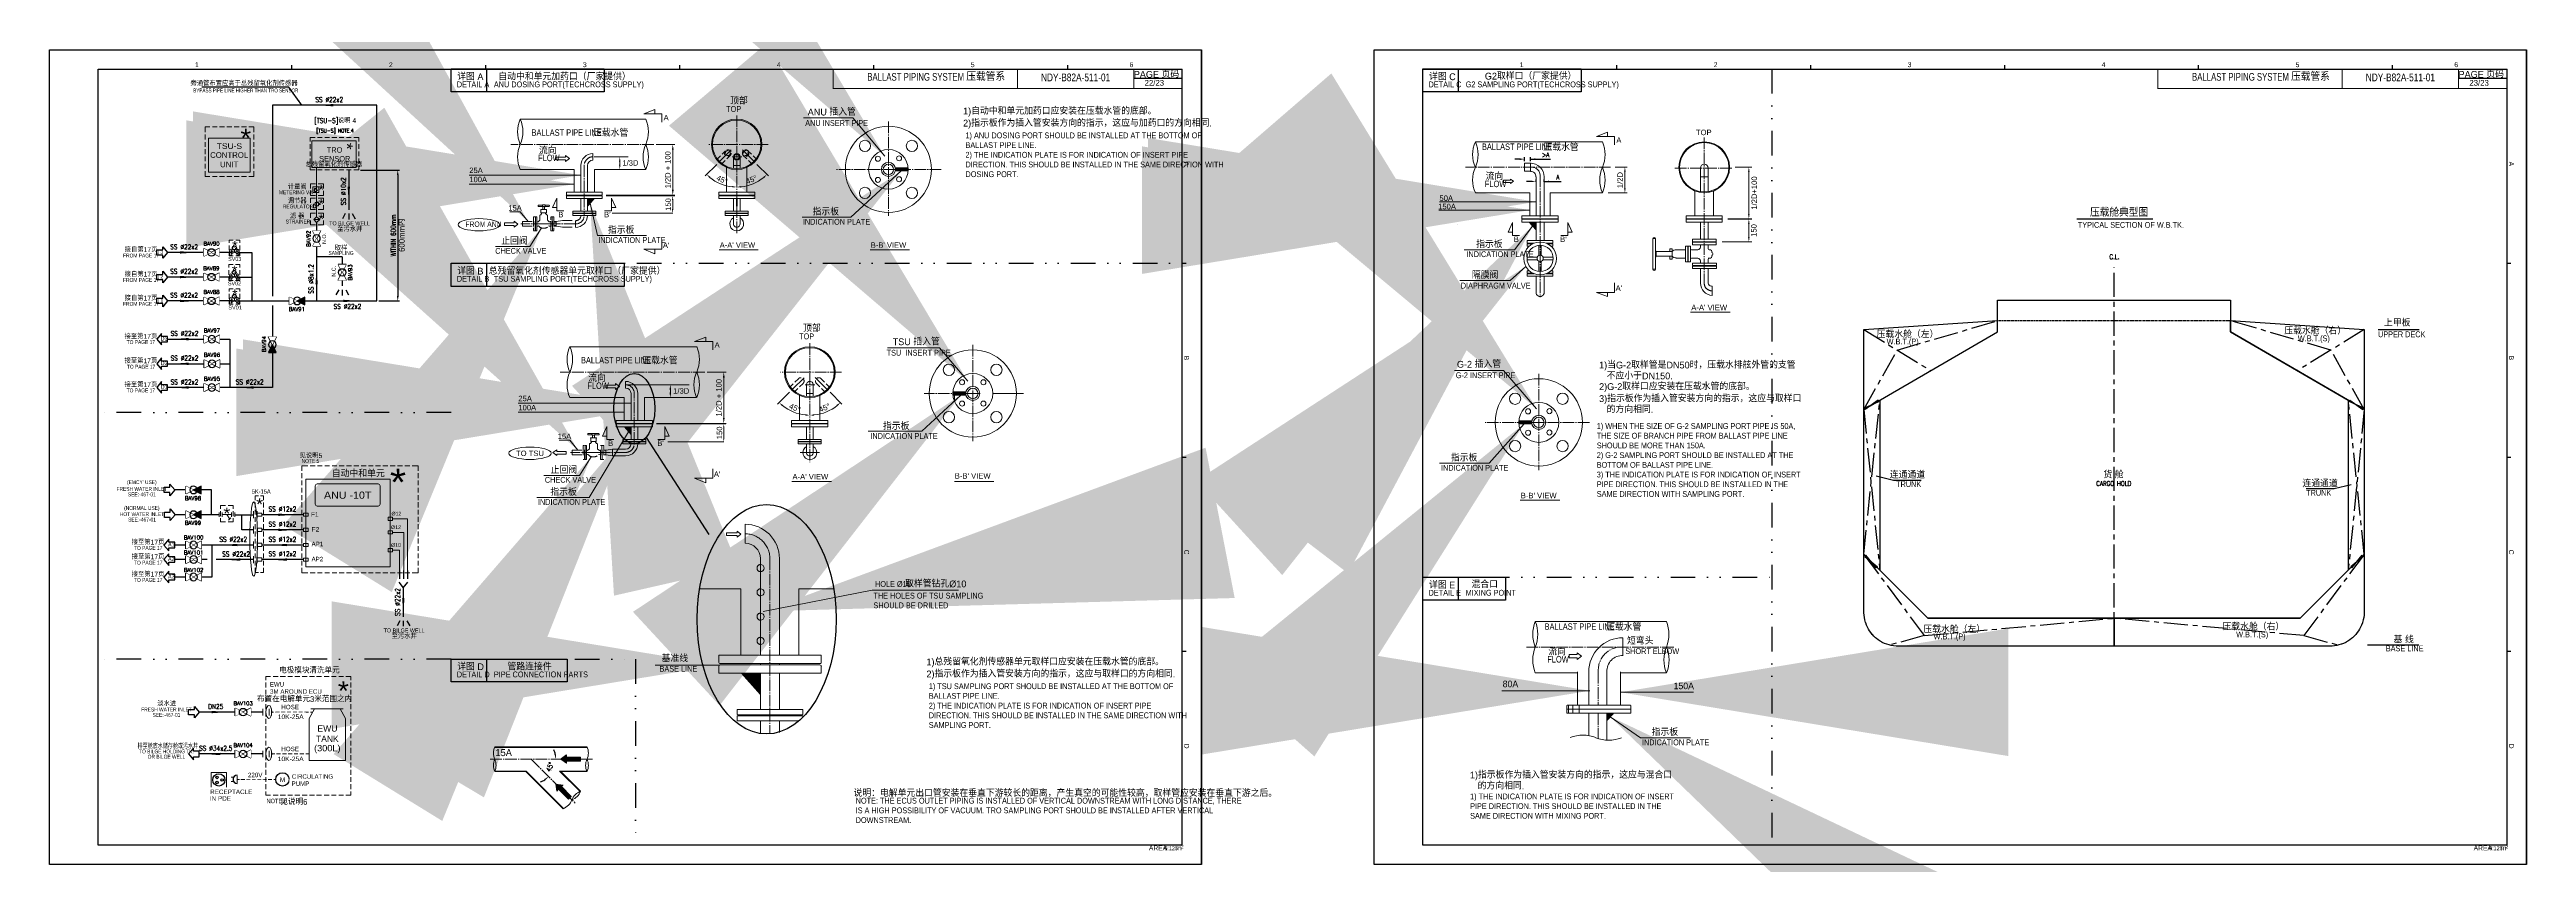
# Model space of a CAD drawing. Header units: inches. Extents: x 10682 to 13289, y -2771 to -1885.
# Drawn here: x 12012 to 13289, y -2305 to -1885 of the extents above; entities that cross this region are included whole.
import ezdxf
from ezdxf.enums import TextEntityAlignment as Align

# ---------------------------------------------------------------- set-up
doc = ezdxf.new("R2010")
doc.units = ezdxf.units.IN
doc.header["$MEASUREMENT"] = 0
doc.set_wipeout_variables(frame=1)
for name, pattern in [('C', [26, 20, -2, 2, -2]), ('C_DASHED_L', [0.375, 0.25, -0.125]), ('CENTER', [2, 1.25, -0.25, 0.25, -0.25]), ('DASHED', [0.75, 0.5, -0.25]), ('DIVIDE', [31.75, 12.7, -6.35, 0, -6.35, 0, -6.35]), ('HIDDEN', [9.525, 6.35, -3.175])]:
    doc.linetypes.add(name, pattern=pattern)
for name, color, linetype in [('0.3 Text', 7, 'Continuous'), ('Backdrop', 9, 'Continuous'), ('PDF_Geomertry', 7, 'Continuous'), ('PDF_Solid Fills', 7, 'Continuous'), ('PDF_Text', 7, 'Continuous'), ('PIPE', 7, 'Continuous'), ('text', 2, 'Continuous'), ('Text E', 7, 'Continuous'), ('粗实线', 3, 'Continuous'), ('细实线', 7, 'Continuous')]:
    doc.layers.add(name, color=color, linetype=linetype)
for name, color, linetype, lineweight in [('0.5 Dim', 1, 'Continuous', 9), ('1.1 Y_Pipe', 7, 'Continuous', 13), ('1.9 Arrow', 1, 'Continuous', 9)]:
    doc.layers.add(name, color=color, linetype=linetype, lineweight=lineweight)
doc.layers.add('2.2 Ballast water line', color=7, linetype='Continuous', true_color=0x1b21e4)
doc.styles.add('HZDX', font='romans.shx', dxfattribs={"width": 0.9, "bigfont": 'HZDX.SHX'})
doc.styles.add('PDF Arial', font='arial.ttf')
doc.styles.add('ROMANS', font='ROMANS')
doc.styles.add('SimSun', font='Simtxt.shx', dxfattribs={"width": 0.75, "bigfont": 'HZDX.SHX'})
doc.styles.add('st1', font='short.shx', dxfattribs={"bigfont": 'hzdxf.shx'})
doc.styles.get("Standard").update_dxf_attribs({"font": 'arial.ttf'})
doc.styles.add('Sumec', font='Romans', dxfattribs={"width": 0.7, "bigfont": 'hzD.shx'})
doc.dimstyles.new('Iso-1', dxfattribs={"dimtxt": 2.5, "dimasz": 2.5, "dimexe": 1, "dimexo": 1, "dimgap": 1, "dimtad": 1, "dimdec": 0, "dimzin": 0, "dimdsep": 46, "dimtxsty": 'Sumec', "dimcen": 0, "dimclrd": 1, "dimclre": 1, "dimclrt": 4, "dimadec": 0, "dimazin": 0, "dimtfac": 1, "dimtdec": 4, "dimtix": 1, "dimtofl": 0, "dimtmove": 1, "dimatfit": 3, "dimfxl": 0, "dimtolj": 1, "dimtzin": 0, "dimlwd": -1, "dimlwe": -1, "dimarcsym": 0})
doc.dimstyles.new('TC50', dxfattribs={"dimtxt": 250, "dimasz": 200, "dimexe": 100, "dimexo": 100, "dimgap": 100, "dimtad": 1, "dimtoh": 1, "dimdec": 0, "dimrnd": 0.0005, "dimzin": 9, "dimdsep": 46, "dimtxsty": 'Standard', "dimcen": -3.5, "dimclrd": 1, "dimclre": 1, "dimazin": 2, "dimtfac": 0.6, "dimtdec": 0, "dimtmove": 0, "dimatfit": 3, "dimfxl": 0, "dimtolj": 1, "dimlwd": 15, "dimlwe": 15, "dimarcsym": 0})
pattern_1 = [(45, (-71548.5411119, -10297.8831283), (-0.00104892630653, 0.00104892630653), [])]

# ---------------------------------------------------------------- blocks, each defined once
blk = doc.blocks.new('A2')
for p, q in [((0, 0), (0, 420)), ((0, 420), (594, 420)), ((125, 410), (125, 412)), ((225, 410), (225, 412)), ((325, 410), (325, 412)), ((425, 410), (425, 412)), ((525, 410), (525, 412)), ((594, 0), (594, 420)), ((584, 310), (586, 310)), ((584, 210), (586, 210)), ((584, 110), (586, 110)), ((594, 0), (0, 0))]:
    blk.add_line(p, q)
at = {"color": 5}
for p, q in [((25, 10), (25, 410)), ((25, 410), (584, 410)), ((584, 10), (584, 410)), ((584, 10), (25, 10))]:
    blk.add_line(p, q, dxfattribs=at)
for s, p in [('1', (75, 411)), ('2', (175, 411)), ('3', (275, 411)), ('4', (375, 411)), ('5', (475, 411)), ('6', (556.8, 411))]:
    blk.add_text(s, height=2.5).set_placement(p)
for s, p in [('A', (585, 362.3)), ('B', (585, 262.3)), ('C', (585, 162.3)), ('D', (585, 62.3))]:
    blk.add_text(s, height=2.5, rotation=270).set_placement(p)
at = {"color": 2, "style": 'st1'}
for s, height, p in [('AREA:', 2.5, (566.8, 7.3)), ('m', 2.5, (580.8, 7.3)), ('2', 1.8, (583.3, 8.3))]:
    blk.add_text(s, height=height, dxfattribs=at).set_placement(p)
at = {"color": 0, "style": 'st1'}
blk.add_text('0.125', height=2, dxfattribs=at).set_placement((574.8, 7.4))
blk = doc.blocks.new('A3图框')
at = {"ltscale": 5}
blk.add_lwpolyline([(-562.3, -4946.2), (31.7, -4946.2), (31.7, -5366.2), (-562.3, -5366.2)], close=True, dxfattribs=at)
at = {"layer": '粗实线', "color": 5, "const_width": 0.5}
for points in [[(-158.3, -4956.2), (-158.3, -4966.2), (21.7, -4966.2)], [(-63.3, -4956.2), (-63.3, -4966.2)], [(-3.3, -4956.2), (-3.3, -4966.2)]]:
    blk.add_lwpolyline(points, dxfattribs=at)
at = {"layer": '细实线'}
blk.add_line((-3.3, -4960.8), (21.7, -4960.8), dxfattribs=at)
at = {"color": 2}
blk.add_blockref('A2', (-562.3, -5366.2), dxfattribs=at)
blk.add_blockref('A2', (-562.3, -5366.2), dxfattribs=at)
at = {"color": 7, "insert": (-140.7, -4958.2), "char_height": 4, "width": 78.584, "attachment_point": 1, "style": 'SimSun'}
blk.add_mtext('BALLAST PIPING SYSTEM {\\W1;压载管系}', dxfattribs=at)
at = {"layer": 'text', "color": 7, "style": 'SimSun', "width": 0.8}
blk.add_text('NDY-B82A-511-01', height=4, dxfattribs=at).set_placement((-33.3, -4960.5), align=Align.MIDDLE_CENTER)
at = {"layer": 'text', "color": 7, "style": 'SimSun'}
blk.add_text('PAGE 页码', height=3.5, dxfattribs=at).set_placement((8.4, -4958.6), align=Align.MIDDLE)
blk = doc.blocks.new('zw$20E4')
at = {"layer": 'PDF_Geomertry', "color": 251, "lineweight": 0}
for points in [[(2.6, 10.7), (0.5, 10.7), (0.5, 9.3)], [(0.5, 8), (0.5, 5.5)], [(0.5, 4.2), (0.5, 2.7), (2.6, 2.7)], [(1.5, 3.6), (1.5, 5.2), (5, 3.6)], [(5, 3.6), (5, 5.2), (1.5, 3.6)], [(3.2, 4.4), (3.2, 5.7)], [(6, 9.3), (6, 10.7), (3.9, 10.7)], [(3.9, 2.7), (6, 2.7), (6, 4.2)], [(6, 5.5), (6, 8)]]:
    blk.add_lwpolyline(points, dxfattribs=at)
at = {"layer": 'PDF_Geomertry', "color": 251, "lineweight": 30}
blk.add_circle((3.2, 6.7), 1.02, dxfattribs=at)
at = {"layer": 'PDF_Geomertry', "color": 251, "lineweight": 0}
for points in [[(1.4, 2.8), (1.8, 2.8), (2.1, 3.6), (2.1, 4.4), (2.1, 5.3), (1.8, 6.1), (1.4, 6.1), (1, 6.1), (0.7, 5.3), (0.7, 4.4), (0.7, 3.6), (1, 2.8), (1.4, 2.8)], [(4.9, 2.8), (5.3, 2.8), (5.7, 3.6), (5.7, 4.4), (5.7, 5.3), (5.3, 6.1), (4.9, 6.1), (4.5, 6.1), (4.2, 5.3), (4.2, 4.4), (4.2, 3.6), (4.5, 2.8), (4.9, 2.8)]]:
    blk.add_open_spline(points, degree=3, knots=[0, 0, 0, 0, 1, 1, 1, 2, 2, 2, 3, 3, 3, 4, 4, 4, 4], dxfattribs=at)
at = {"layer": 'PDF_Text', "color": 251, "attachment_point": 7}
for s, insert, char_height, style in [('\\W0.985437;SV03', (0, 0), 2.027, 'SimSun'), ('\\W1.096823;*', (2, 5.4), 4.894, 'PDF Arial'), ('\\W1.068027;s', (2.5, 6), 1.964, 'PDF Arial')]:
    blk.add_mtext(s, dxfattribs=dict(at, insert=insert, char_height=char_height, style=style))
blk = doc.blocks.new('zw$6477')
at = {"layer": 'PDF_Geomertry', "color": 251, "lineweight": 0}
for points in [[(3.1, 10.7), (0.9, 10.7), (0.9, 9.2)], [(0.9, 7.9), (0.9, 5.5)], [(0.9, 4.2), (0.9, 2.6), (3.1, 2.6)], [(1.9, 3.5), (1.9, 5.1), (5.4, 3.5)], [(5.4, 3.5), (5.4, 5.1), (1.9, 3.5)], [(3.7, 4.3), (3.7, 5.6)], [(6.5, 9.2), (6.5, 10.7), (4.3, 10.7)], [(4.3, 2.6), (6.5, 2.6), (6.5, 4.2)], [(6.5, 5.5), (6.5, 7.9)]]:
    blk.add_lwpolyline(points, dxfattribs=at)
at = {"layer": 'PDF_Geomertry', "color": 251, "lineweight": 30}
blk.add_circle((3.6, 6.7), 1.02, dxfattribs=at)
at = {"layer": 'PDF_Geomertry', "color": 251, "lineweight": 0}
for points in [[(1.9, 2.7), (2.3, 2.7), (2.6, 3.5), (2.6, 4.3), (2.6, 5.2), (2.3, 6), (1.9, 6), (1.4, 6), (1.1, 5.2), (1.1, 4.3), (1.1, 3.5), (1.4, 2.7), (1.9, 2.7)], [(5.4, 2.7), (5.8, 2.7), (6.1, 3.5), (6.1, 4.3), (6.1, 5.2), (5.8, 6), (5.4, 6), (5, 6), (4.6, 5.2), (4.6, 4.3), (4.6, 3.5), (5, 2.7), (5.4, 2.7)]]:
    blk.add_open_spline(points, degree=3, knots=[0, 0, 0, 0, 1, 1, 1, 2, 2, 2, 3, 3, 3, 4, 4, 4, 4], dxfattribs=at)
at = {"layer": 'PDF_Text', "color": 251, "attachment_point": 7}
for s, insert, char_height, style in [('\\W0.988926;SV02', (0.4, 0), 2.027, 'SimSun'), ('\\W1.096823;*', (2.4, 5.3), 4.894, 'PDF Arial'), ('\\W1.068027;s', (3, 6), 1.964, 'PDF Arial')]:
    blk.add_mtext(s, dxfattribs=dict(at, insert=insert, char_height=char_height, style=style))
blk = doc.blocks.new('zw$A6A2')
at = {"layer": 'PDF_Geomertry', "color": 251, "lineweight": 0}
for points in [[(2.5, 10.7), (0.4, 10.7), (0.4, 9.2)], [(0.4, 8), (0.4, 5.5)], [(0.4, 4.2), (0.4, 2.7), (2.5, 2.7)], [(3.1, 4.4), (3.1, 5.6)], [(5.9, 9.2), (5.9, 10.7), (3.8, 10.7)], [(3.8, 2.7), (5.9, 2.7), (5.9, 4.2)], [(5.9, 5.5), (5.9, 8)]]:
    blk.add_lwpolyline(points, dxfattribs=at)
blk.add_lwpolyline([(1.4, 3.6), (1.4, 5.2), (4.9, 3.6), (4.9, 5.2)], close=True, dxfattribs=at)
at = {"layer": 'PDF_Geomertry', "color": 251, "lineweight": 30}
blk.add_circle((3.1, 6.7), 1.02, dxfattribs=at)
at = {"layer": 'PDF_Geomertry', "color": 251, "lineweight": 0}
for points in [[(1.3, 2.8), (1.7, 2.8), (2, 3.6), (2, 4.4), (2, 5.3), (1.7, 6.1), (1.3, 6.1), (0.9, 6.1), (0.6, 5.3), (0.6, 4.4), (0.6, 3.6), (0.9, 2.8), (1.3, 2.8)], [(4.8, 2.8), (5.2, 2.8), (5.6, 3.6), (5.6, 4.4), (5.6, 5.3), (5.2, 6.1), (4.8, 6.1), (4.4, 6.1), (4.1, 5.3), (4.1, 4.4), (4.1, 3.6), (4.4, 2.8), (4.8, 2.8)]]:
    blk.add_open_spline(points, degree=3, knots=[0, 0, 0, 0, 1, 1, 1, 2, 2, 2, 3, 3, 3, 4, 4, 4, 4], dxfattribs=at)
at = {"layer": 'PDF_Text', "color": 251, "attachment_point": 7}
for s, insert, char_height, style in [('\\W0.964935;SV01', (0, 0), 2.027, 'SimSun'), ('\\W1.096823;*', (1.9, 5.4), 4.894, 'PDF Arial'), ('\\W1.068027;s', (2.4, 6), 1.964, 'PDF Arial')]:
    blk.add_mtext(s, dxfattribs=dict(at, insert=insert, char_height=char_height, style=style))
blk = doc.blocks.new('zw$63A6')
at = {"layer": 'PDF_Solid Fills'}
h = blk.add_hatch(color=251, dxfattribs=at)
h.paths.add_polyline_path([(4.7, 17.8), (4.7, 17.8), (4.6, 17.8)])
h.paths.add_polyline_path([(4.7, 17.8), (4.6, 17.8), (4.8, 17.7)])
h = blk.add_hatch(color=251, dxfattribs=at)
h.paths.add_polyline_path([(4.6, 17.8), (4.7, 17.7), (4.6, 17.7)])
h.paths.add_polyline_path([(4.7, 17.7), (4.6, 17.7), (4.8, 17.7)])
h = blk.add_hatch(color=251, dxfattribs=at)
h.paths.add_polyline_path([(4.3, 11.5), (4.5, 11.1), (4.2, 11.1)])
h.paths.add_polyline_path([(4.5, 11.1), (4.2, 11.1)])
h = blk.add_hatch(color=251, dxfattribs=at)
h.paths.add_polyline_path([(4.5, 10.1), (4.5, 10.1), (4.2, 10.1)])
h.paths.add_polyline_path([(4.5, 10.1), (4.2, 10.1), (4.3, 9.8)])
at = {"layer": 'PDF_Geomertry', "color": 251, "lineweight": 0}
for points in [[(3.5, 45), (1, 45), (1, 42.8)], [(1, 41.5), (1, 39.1)], [(24.7, 43.2), (1.9, 43.2), (1.9, 29.4), (24.7, 29.4), (24.7, 43.2)], [(7.2, 45), (4.7, 45)], [(10.9, 45), (8.5, 45)], [(14.7, 45), (12.2, 45)], [(18.4, 45), (16, 45)], [(22.2, 45), (19.7, 45)], [(26, 42.8), (26, 45), (23.5, 45)], [(26, 39.1), (26, 41.5)], [(1, 37.8), (1, 35.3)], [(1, 34.1), (1, 31.6)], [(1, 30.3), (1, 28.2), (3.5, 28.2)], [(4.7, 28.2), (7.2, 28.2)], [(8.5, 28.2), (10.9, 28.2)], [(12.2, 28.2), (14.7, 28.2)], [(15.3, 29.4), (15.3, 29.4)], [(16, 28.2), (18.4, 28.2)], [(19.7, 28.2), (22.2, 28.2)], [(23.5, 28.2), (26, 28.2), (26, 30.3)], [(26, 35.3), (26, 37.8)], [(26, 31.6), (26, 34.1)], [(3.8, 21), (1.1, 21), (1.1, 18.6)], [(1.1, 17.4), (1.1, 15.1), (3.8, 15.1)], [(3.8, 13.7), (1.1, 13.7), (1.1, 11.3)], [(3, 18.1), (3.3, 17.8), (3.5, 18.1)], [(3.3, 18.2), (3.3, 18.7), (4.3, 18.7), (4.3, 18.7)], [(3.3, 17.8), (3.3, 17.1), (4.3, 17.1)], [(4.1, 18.1), (4.6, 17.8)], [(4.3, 17.1), (4.3, 17.1)], [(4.8, 17.7), (4.6, 17.7), (4.6, 17.8), (4.8, 17.7)], [(4.6, 17.8), (4.6, 17.8)], [(7.8, 18.6), (7.8, 21), (5.1, 21)], [(5.1, 15.1), (7.8, 15.1)], [(7.8, 11.3), (7.8, 13.7), (5.1, 13.7)], [(7.8, 15.1), (7.8, 17.4)], [(1.1, 10), (1.1, 7.8), (3.8, 7.8)], [(3.8, 5.9), (1.1, 5.9), (1.1, 3.5)], [(1.1, 2.2), (1.1, 0), (3.8, 0)], [(3.5, 10.6), (2.7, 10.6), (2.7, 8.6), (3.7, 8.6)], [(2.8, 2.6), (5.9, 2.6), (4.3, 4.1), (2.8, 2.6), (4.3, 1.2), (5.9, 2.6)], [(5.2, 11.5), (5.2, 9.8), (3.5, 9.8), (3.5, 11.5), (5.2, 11.5)], [(3.7, 8.6), (4.3, 9.8), (4.3, 11.5)], [(4.2, 11.1), (4.5, 11.1), (4.3, 11.5), (4.2, 11.1)], [(4.8, 11.5), (5, 11.5), (4.9, 11.9), (4.8, 11.5)], [(5.1, 7.8), (7.8, 7.8)], [(7.8, 3.5), (7.8, 5.9), (5.1, 5.9)], [(5.1, 0), (7.8, 0)], [(5.2, 10.6), (5.5, 10.9), (5.7, 10.2), (5.9, 10.9), (6.1, 10.2)], [(7.8, 7.8), (7.8, 10)], [(7.8, 0), (7.8, 2.2)]]:
    blk.add_lwpolyline(points, dxfattribs=at)
at = {"layer": 'PDF_Geomertry', "color": 3, "lineweight": 0}
blk.add_lwpolyline([(4.3, 4.1), (4.3, 16.6), (4.3, 19.5), (4.3, 29.4)], dxfattribs=at)
at = {"layer": 'PDF_Geomertry', "color": 251, "lineweight": 0}
for points in [[(2.4, 19.5), (2.4, 16.6), (5.5, 16.6), (5.5, 19.5)], [(4.5, 10.1), (4.3, 9.8), (4.2, 10.1)]]:
    blk.add_lwpolyline(points, close=True, dxfattribs=at)
at = {"layer": 'PDF_Geomertry', "color": 251, "lineweight": 9}
blk.add_circle((3.3, 18.1), 0.146, dxfattribs=at)
for centre, start, end in [((3.8, 18), 328.023, 31.977), ((4.8, 18), 148.023, 211.977)]:
    blk.add_arc(centre, 0.536, start, end, dxfattribs=at)
at = {"layer": 'PDF_Text', "color": 2, "insert": (4.2, 46.8), "char_height": 2, "attachment_point": 7, "style": 'HZDX'}
blk.add_mtext('\\W0.75;[TSU-S] NOTE.4', dxfattribs=at)
at = {"layer": 'PDF_Text', "color": 251, "attachment_point": 7, "style": 'PDF Arial'}
for s, insert, char_height in [('\\W0.959097;TRO', (9.5, 37.1), 2.75), ('\\W0.953848;SENSOR', (5.6, 32.6), 2.75), ('\\W1.096823;*', (5.2, 15.6), 4.894), ('\\W1.096823;*', (5.2, 8.3), 4.894), ('\\W1.096823;*', (5.2, 0.5), 4.894)]:
    blk.add_mtext(s, dxfattribs=dict(at, insert=insert, char_height=char_height))
at = {"layer": 'PDF_Text', "color": 251, "insert": (17, 42.2), "char_height": 5.94, "attachment_point": 7, "rotation": 270, "style": 'PDF Arial'}
blk.add_mtext('\\W1.096823;*', dxfattribs=at)
blk = doc.blocks.new('zw$62CA')
at = {"layer": 'PDF_Geomertry', "color": 251, "lineweight": 0}
for points in [[(0, 22.7), (0, 25.6), (2.5, 25.6)], [(3.8, 25.6), (6.2, 25.6)], [(7.5, 25.6), (10, 25.6)], [(11.2, 25.6), (13.8, 25.6)], [(15, 25.6), (17.6, 25.6)], [(18.7, 25.6), (21.3, 25.6)], [(22.5, 25.6), (25.1, 25.6), (25.1, 22.7)], [(0, 19), (0, 21.6)], [(0, 15.2), (0, 17.7)], [(0, 11.5), (0, 14)], [(25.1, 21.6), (25.1, 19)], [(25.1, 17.7), (25.1, 15.2)], [(25.1, 14), (25.1, 11.5)], [(0, 7.8), (0, 10.2)], [(0, 4), (0, 6.5)], [(2.5, 0), (0, 0), (0, 2.7)], [(6.2, 0), (3.8, 0)], [(10, 0), (7.5, 0)], [(13.8, 0), (11.2, 0)], [(17.6, 0), (15, 0)], [(21.3, 0), (18.7, 0)], [(25.1, 2.7), (25.1, 0), (22.5, 0)], [(25.1, 10.2), (25.1, 7.8)], [(25.1, 6.5), (25.1, 4)]]:
    blk.add_lwpolyline(points, dxfattribs=at)
blk.add_lwpolyline([(23.2, 19.7), (1.8, 19.7), (1.8, 2.2), (23.2, 2.2)], close=True, dxfattribs=at)
at = {"layer": 'PDF_Text', "color": 251, "attachment_point": 7, "style": 'PDF Arial'}
for s, insert, char_height in [('\\W1.068701;TSU-S', (6, 14.1), 2.918), ('\\W1.096823;*', (18.2, 15.2), 9.327), ('\\W0.985550;CONTROL', (2.6, 9.5), 2.918), ('\\W0.994458;UNIT', (7.7, 4.7), 2.918)]:
    blk.add_mtext(s, dxfattribs=dict(at, insert=insert, char_height=char_height))
blk = doc.blocks.new('V013')
at = {"linetype": 'Continuous'}
blk.add_lwpolyline([(0, -2), (8, 2), (8, -2), (0, 2)], close=True, dxfattribs=at)
at = {"color": 2, "linetype": 'Continuous', "style": 'ROMANS', "flags": 1}
for tag in ['NAMEPLATE', 'STANDARD', 'DIAMETER', 'REMARKS', 'MATERIAL', 'WEIGHT', 'NAME', 'SIZE']:
    blk.add_attdef(tag, text='', height=2, dxfattribs=at).set_placement((4.1, 4.5), align=Align.MIDDLE)
at = {"color": 2, "linetype": 'Continuous', "style": 'ROMANS'}
blk.add_attdef('MARK', text='', height=2, dxfattribs=at).set_placement((4.1, 4.5), align=Align.MIDDLE)
at = {"linetype": 'Continuous'}
blk.add_wipeout([(0, -2), (8, 2), (8, -2), (0, 2)], dxfattribs=at)
blk.add_circle((4, 0), 1.92, dxfattribs=at)
blk = doc.blocks.new('V012')
at = {"color": 7, "linetype": 'Continuous'}
blk.add_lwpolyline([(8, -2), (0, 2), (0, -2), (8, 2)], close=True, dxfattribs=at)
at = {"color": 8, "linetype": 'Continuous', "style": 'ROMANS', "flags": 1}
for tag in ['NAMEPLATE', 'STANDARD', 'DIAMETER', 'REMARKS', 'MATERIAL', 'WEIGHT', 'NAME', 'SIZE']:
    blk.add_attdef(tag, text='', height=2, dxfattribs=at).set_placement((3.8, 4.3), align=Align.MIDDLE)
at = {"color": 8, "linetype": 'Continuous', "style": 'ROMANS'}
blk.add_attdef('MARK', text='', height=2, dxfattribs=at).set_placement((3.8, 4.3), align=Align.MIDDLE)
at = {"color": 7, "linetype": 'Continuous'}
blk.add_wipeout([(8, -2), (0, 2), (0, -2), (8, 2)], dxfattribs=at)
blk.add_lwpolyline([(4, 0, 0, 4, 0), (8, 0, 4, 4, 0)], format="xyseb", dxfattribs=at)
blk.add_circle((4, 0), 1.92, dxfattribs=at)
blk = doc.blocks.new('*D67')
at = {"color": 1, "transparency": 16777216}
for p, q in [((12172.4, -1946.8), (12192.5, -1946.8)), ((12191.5, -1949.3), (12191.5, -2011.7)), ((12181.8, -2014.2), (12192.5, -2014.2))]:
    blk.add_line(p, q, dxfattribs=at)
for points in [[(12192, -1949.3), (12191.1, -1949.3), (12191.5, -1946.8)], [(12191.1, -2011.7), (12192, -2011.7), (12191.5, -2014.2)]]:
    blk.add_solid(points, dxfattribs=at)
at = {"layer": 'Defpoints', "color": 0, "transparency": 16777216}
for p in [(12171.4, -1946.8), (12180.8, -2014.2), (12191.5, -2014.2)]:
    blk.add_point(p, dxfattribs=at)
at = {"color": 4, "transparency": 16777216, "insert": (12189.3, -1980.5), "char_height": 2.5, "attachment_point": 5, "rotation": 90, "style": 'Sumec'}
blk.add_mtext('\\A1;\\A1;WITHIN 600mm', dxfattribs=at)
blk = doc.blocks.new('zw$B157')
at = {"layer": 'PDF_Geomertry', "color": 251, "lineweight": 0}
for points in [[(0, 2.5), (0, 4.8)], [(0.7, 6.7), (0.7, 8.4), (3.4, 8.4)], [(0.7, 2.9), (0.7, 5.5)], [(3.4, 0), (0.7, 0), (0.7, 1.8)], [(1.6, 2.5), (1.6, 4.8)], [(1.6, 3.7), (6.4, 3.7)], [(4, 3.7), (5.5, 1.4)], [(4.7, 8.4), (7.3, 8.4), (7.3, 6.7)], [(7.3, 1.8), (7.3, 0), (4.7, 0)], [(6.1, 2), (4.8, 0.8)], [(6.4, 2.5), (6.4, 4.8)], [(7.3, 5.5), (7.3, 2.9)], [(8.1, 2.5), (8.1, 4.8)]]:
    blk.add_lwpolyline(points, dxfattribs=at)
at = {"layer": 'PDF_Text', "color": 251, "insert": (2.2, 1.2), "char_height": 6.075, "attachment_point": 7, "style": 'PDF Arial'}
blk.add_mtext('\\W1.096823;*', dxfattribs=at)
blk = doc.blocks.new('zw$F70D')
at = {"layer": 'PDF_Geomertry', "color": 251, "lineweight": 0}
for points in [[(3.9, 41.5), (3.9, 39.3)], [(5.5, 41.5), (3.9, 41.5)], [(8.2, 39.3), (8.2, 41.5), (6.6, 41.5)], [(3, 33.5), (3, 29.9)], [(3, 25.7), (3, 22.1)], [(3.9, 38), (3.9, 35.5)], [(3.9, 34.2), (3.9, 31.8)], [(3.9, 30.5), (3.9, 28)], [(3.9, 26.8), (3.9, 24.3)], [(4.9, 33.5), (4.9, 29.9)], [(4.9, 32.6), (7.2, 32.6), (7.2, 30.9), (4.9, 30.9)], [(4.9, 25.7), (4.9, 22.1)], [(8.2, 35.5), (8.2, 38)], [(8.2, 31.8), (8.2, 34.2)], [(8.2, 28), (8.2, 30.5)], [(8.2, 24.3), (8.2, 26.8)], [(3, 17.9), (3, 14.3)], [(3.9, 23), (3.9, 20.5)], [(3.9, 19.3), (3.9, 16.8)], [(3.9, 15.5), (3.9, 13.1)], [(4.9, 24.8), (7.2, 24.8), (7.2, 23.1), (4.9, 23.1)], [(4.9, 17.9), (4.9, 14.3)], [(4.9, 17), (7.2, 17), (7.2, 15.3), (4.9, 15.3)], [(8.2, 20.5), (8.2, 23)], [(8.2, 16.8), (8.2, 19.3)], [(8.2, 13.1), (8.2, 15.5)], [(3, 10.4), (3, 6.7)], [(3.9, 11.8), (3.9, 9.3)], [(3.9, 8), (3.9, 5.6)], [(3.9, 4.3), (3.9, 2), (5.5, 2)], [(4.9, 10.4), (4.9, 6.7)], [(4.9, 9.5), (7.2, 9.5), (7.2, 7.8), (4.9, 7.8)], [(6.6, 2), (8.2, 2), (8.2, 4.3)], [(8.2, 9.3), (8.2, 11.8)], [(8.2, 5.6), (8.2, 8)]]:
    blk.add_lwpolyline(points, dxfattribs=at)
blk.add_open_spline([(3.1, 0), (4.2, 0), (5.1, 8.6), (5.1, 19.2), (5.1, 29.7), (4.2, 38.3), (3.1, 38.3), (2, 38.3), (1.1, 29.7), (1.1, 19.2), (1.1, 8.6), (2, 0), (3.1, 0)], degree=3, knots=[0, 0, 0, 0, 1, 1, 1, 2, 2, 2, 3, 3, 3, 4, 4, 4, 4], dxfattribs=at)
at = {"layer": 'PDF_Text', "color": 251, "insert": (2.1, 42.5), "char_height": 2.32, "attachment_point": 7, "line_spacing_factor": 0.75, "style": 'SimSun'}
blk.add_mtext('5K-15A', dxfattribs=at)
at = {"layer": 'PDF_Text', "color": 251, "insert": (4.3, 34.1), "char_height": 6.075, "attachment_point": 7, "style": 'PDF Arial'}
blk.add_mtext('\\W1.096823;*', dxfattribs=at)
blk = doc.blocks.new('zw$55E8')
at = {"layer": 'PDF_Geomertry', "color": 251, "lineweight": 0}
for points in [[(3, 55.2), (0, 55.2), (0, 52.7)], [(0, 51.4), (0, 48.9)], [(6.8, 55.2), (4.3, 55.2)], [(10.5, 55.2), (8.1, 55.2)], [(14.3, 55.2), (11.8, 55.2)], [(18, 55.2), (15.6, 55.2)], [(21.8, 55.2), (19.3, 55.2)], [(25.6, 55.2), (23, 55.2)], [(29.4, 55.2), (26.8, 55.2)], [(33.1, 55.2), (30.5, 55.2)], [(36.8, 55.2), (34.3, 55.2)], [(40.6, 55.2), (38, 55.2)], [(44.3, 55.2), (41.8, 55.2)], [(48.1, 55.2), (45.5, 55.2)], [(51.8, 55.2), (49.3, 55.2)], [(55.6, 55.2), (53.1, 55.2)], [(59.9, 52.7), (59.9, 55.2), (56.8, 55.2)], [(59.9, 48.9), (59.9, 51.4)], [(0, 47.6), (0, 45.2)], [(0, 43.9), (0, 41.4)], [(0, 40.1), (0, 37.6)], [(2, 48.3), (45.5, 48.3), (45.5, 3.1), (2, 3.1), (2, 48.3)], [(6.8, 44.9), (6.8, 35.5)], [(39.3, 45.9), (7.9, 45.9)], [(40.4, 35.5), (40.4, 44.9)], [(59.9, 45.2), (59.9, 47.6)], [(59.9, 41.4), (59.9, 43.9)], [(59.9, 37.6), (59.9, 40.1)], [(0, 36.4), (0, 33.8)], [(0, 32.6), (0, 30.1)], [(0, 28.9), (0, 26.3)], [(3.2, 30.8), (0.9, 30.8), (0.9, 29.2), (3.2, 29.2), (3.2, 30.8)], [(7.9, 34.4), (39.3, 34.4)], [(46.7, 28.8), (44.5, 28.8), (44.5, 27.1), (46.7, 27.1), (46.7, 28.8)], [(46.7, 27.9), (54.5, 27.9), (54.5, 1.3)], [(59.9, 33.8), (59.9, 36.4)], [(59.9, 30.1), (59.9, 32.6)], [(59.9, 26.3), (59.9, 28.9)], [(0, 25.2), (0, 22.6)], [(0, 21.4), (0, 18.8)], [(0, 17.7), (0, 15.1)], [(0, 13.8), (0, 11.4)], [(3.2, 23), (0.9, 23), (0.9, 21.4), (3.2, 21.4), (3.2, 23)], [(3.2, 15.2), (0.9, 15.2), (0.9, 13.6), (3.2, 13.6), (3.2, 15.2)], [(46.7, 21.7), (44.5, 21.7), (44.5, 20.1), (46.7, 20.1), (46.7, 21.7)], [(46.7, 20.9), (52.5, 20.9), (52.5, 1.3)], [(59.9, 22.6), (59.9, 25.2)], [(59.9, 18.8), (59.9, 21.4)], [(59.9, 15.1), (59.9, 17.7)], [(59.9, 11.4), (59.9, 13.8)], [(0, 10.1), (0, 7.6)], [(0, 6.3), (0, 3.9)], [(0, 2.6), (0, 0), (3, 0)], [(3.2, 7.7), (0.9, 7.7), (0.9, 6), (3.2, 6), (3.2, 7.7)], [(4.3, 0), (6.8, 0)], [(8.1, 0), (10.5, 0)], [(11.8, 0), (14.3, 0)], [(15.6, 0), (18, 0)], [(19.3, 0), (21.8, 0)], [(23, 0), (25.6, 0)], [(26.8, 0), (29.4, 0)], [(30.5, 0), (33.1, 0)], [(34.3, 0), (36.8, 0)], [(38, 0), (40.6, 0)], [(41.8, 0), (44.3, 0)], [(46.7, 12.6), (44.5, 12.6), (44.5, 10.9), (46.7, 10.9), (46.7, 12.6)], [(45.5, 0), (48.1, 0)], [(46.7, 11.7), (50.3, 11.7), (50.3, 1.3)], [(49.3, 0), (51.8, 0)], [(53.1, 0), (55.6, 0)], [(56.8, 0), (59.9, 0), (59.9, 2.6)], [(59.9, 7.6), (59.9, 10.1)], [(59.9, 3.9), (59.9, 6.3)]]:
    blk.add_lwpolyline(points, dxfattribs=at)
at = {"layer": 'PDF_Geomertry', "color": 251, "lineweight": 18}
for centre, start, end in [((7.9, 44.9), 90.0001, 179.9985), ((39.3, 44.9), 0.0006, 90.0008), ((7.9, 35.5), 180.0013, 269.9987), ((39.3, 35.5), 270.0004, 359.9996)]:
    blk.add_arc(centre, 1.02, start, end, dxfattribs=at)
at = {"layer": 'PDF_Text', "color": 251, "attachment_point": 7, "style": 'PDF Arial'}
for s, insert, char_height in [('\\W1.096823;*', (45.4, 39.8), 14.02), ('\\W1.062979;ANU -10T', (11.4, 38.2), 3.706), ('\\W1.030665;F1', (4.7, 29), 2.316), ('\\W1.047165;Ø12', (46.2, 29.6), 1.853), ('\\W0.946948;AP1', (5, 13.8), 2.316), ('\\W1.076920;F2', (5, 21.3), 2.316), ('\\W1.047165;Ø12', (46, 22.6), 1.853), ('\\W1.042701;Ø10', (46, 13.4), 1.853), ('\\W0.978896;AP2', (5, 6), 2.316)]:
    blk.add_mtext(s, dxfattribs=dict(at, insert=insert, char_height=char_height))
blk = doc.blocks.new('*D71')
at = {"color": 1, "transparency": 16777216}
for p, q in [((12775.9, -1952.6), (12773.4, -1952.6)), ((12778.4, -1952.8), (12778.4, -1951.6)), ((12782.6, -1952.8), (12782.6, -1951.6)), ((12782.6, -1952.6), (12791.3, -1952.6)), ((12785.1, -1952.6), (12787.6, -1952.6))]:
    blk.add_line(p, q, dxfattribs=at)
for points in [[(12775.9, -1953), (12775.9, -1952.2), (12778.4, -1952.6)], [(12785.1, -1952.2), (12785.1, -1953), (12782.6, -1952.6)]]:
    blk.add_solid(points, dxfattribs=at)
at = {"layer": 'Defpoints', "color": 0, "transparency": 16777216}
for p in [(12782.6, -1952.6), (12778.4, -1953.8), (12782.6, -1953.8)]:
    blk.add_point(p, dxfattribs=at)
at = {"color": 4, "transparency": 16777216, "insert": (12789.6, -1950.4), "char_height": 2.5, "attachment_point": 5, "style": 'Sumec'}
blk.add_mtext('\\A1;\\A1;A', dxfattribs=at)
blk = doc.blocks.new('*D72')
at = {"color": 1, "transparency": 16777216}
for p, q in [((12772.4, -1942.2), (12772.4, -1940.1)), ((12775.6, -1942.2), (12775.6, -1940.1)), ((12769.9, -1941.1), (12767.4, -1941.1)), ((12775.6, -1941.1), (12785.9, -1941.1)), ((12778.1, -1941.1), (12780.6, -1941.1))]:
    blk.add_line(p, q, dxfattribs=at)
for points in [[(12769.9, -1941.6), (12769.9, -1940.7), (12772.4, -1941.1)], [(12778.1, -1940.7), (12778.1, -1941.6), (12775.6, -1941.1)]]:
    blk.add_solid(points, dxfattribs=at)
at = {"layer": 'Defpoints', "color": 0, "transparency": 16777216}
for p in [(12772.4, -1943.2), (12775.6, -1941.1), (12775.6, -1943.2)]:
    blk.add_point(p, dxfattribs=at)
at = {"color": 4, "transparency": 16777216, "insert": (12783.3, -1938.9), "char_height": 2.5, "attachment_point": 5, "style": 'Sumec'}
blk.add_mtext('\\A1;\\A1;>A', dxfattribs=at)
blk = doc.blocks.new('*D75')
at = {"color": 1, "transparency": 16777216}
for start, end in [(11.2838, 22.5677), (292.4323, 303.7162)]:
    blk.add_arc((12260.3, -2250.4), 12.7, start, end, dxfattribs=at)
for points in [[(12267.6, -2261.3), (12267.1, -2260.6), (12269.3, -2259.4)], [(12272.4, -2247.9), (12273.2, -2247.8), (12273, -2250.4)]]:
    blk.add_solid(points, dxfattribs=at)
at = {"layer": 'Defpoints', "color": 0, "transparency": 16777216}
for p in [(12239.2, -2250.4), (12260.3, -2250.4), (12272.1, -2255), (12292, -2250.4), (12283, -2273)]:
    blk.add_point(p, dxfattribs=at)
at = {"color": 4, "transparency": 16777216, "insert": (12270, -2254.4), "char_height": 2.5, "attachment_point": 5, "rotation": 67.5, "style": 'Sumec'}
blk.add_mtext('\\A1;45%%d', dxfattribs=at)
blk = doc.blocks.new('wbs trunk sect.')
at = {"layer": 'Backdrop', "linetype": 'CENTER', "ltscale": 5}
for p, q in [((13521.59, -2127.88), (13521.59, -2030.27)), ((13457.07, -2046.28), (13474.33, -2056.88)), ((13586.11, -2046.28), (13568.85, -2056.88)), ((13457.07, -2104.16), (13461.21, -2064.47)), ((13457.07, -2066.88), (13461.21, -2108.3)), ((13586.11, -2104.16), (13581.96, -2064.47)), ((13586.11, -2066.88), (13581.96, -2108.3)), ((13472.67, -2125.15), (13463.76, -2127.59)), ((13570.5, -2125.15), (13579.41, -2127.59))]:
    blk.add_line(p, q, dxfattribs=at)
at = {"layer": 'Backdrop', "linetype": 'C_DASHED_L'}
blk.add_line((13491.59, -2043.98), (13551.59, -2043.98), dxfattribs=at)
at = {"layer": 'Backdrop'}
for p, q in [((13461.21, -2064.47), (13461.21, -2108.3)), ((13581.96, -2064.47), (13581.96, -2108.3))]:
    blk.add_line(p, q, dxfattribs=at)
for points in [[(13491.59, -2043.98), (13491.59, -2038.68), (13521.59, -2038.68), (13521.59, -2038.68), (13551.59, -2038.68), (13551.59, -2043.98), (13586.11, -2046.28), (13586.11, -2118.64), (13586.09, -2119.27), (13586.03, -2119.88), (13585.94, -2120.5), (13585.81, -2121.12), (13585.65, -2121.73), (13585.6, -2121.88), (13585.39, -2122.44), (13585.14, -2122.98), (13584.86, -2123.51), (13584.64, -2123.88), (13584.3, -2124.36), (13583.93, -2124.83), (13583.88, -2124.88), (13583.47, -2125.31), (13583.03, -2125.72), (13582.84, -2125.88), (13582.36, -2126.24), (13581.86, -2126.57), (13581.33, -2126.87), (13581.31, -2126.88), (13580.76, -2127.14), (13580.19, -2127.36), (13580.14, -2127.38), (13579.55, -2127.56), (13579.28, -2127.63), (13578.99, -2127.69), (13578.39, -2127.79), (13577.78, -2127.86), (13577.16, -2127.88), (13521.59, -2127.88), (13466.01, -2127.88), (13465.39, -2127.86), (13464.78, -2127.79), (13464.18, -2127.69), (13463.89, -2127.63), (13463.62, -2127.56), (13463.03, -2127.38), (13462.98, -2127.36), (13462.41, -2127.14), (13461.86, -2126.88), (13461.84, -2126.87), (13461.31, -2126.57), (13460.81, -2126.24), (13460.33, -2125.88), (13460.14, -2125.72), (13459.7, -2125.31), (13459.29, -2124.88), (13459.24, -2124.83), (13458.87, -2124.36), (13458.53, -2123.88), (13458.31, -2123.51), (13458.03, -2122.98), (13457.78, -2122.44), (13457.57, -2121.88), (13457.52, -2121.73), (13457.36, -2121.12), (13457.23, -2120.5), (13457.14, -2119.88), (13457.08, -2119.27), (13457.07, -2118.64), (13457.07, -2046.28), (13491.59, -2043.98)], [(13491.59, -2043.98), (13491.59, -2038.68), (13521.59, -2038.68), (13521.59, -2038.68), (13551.59, -2038.68), (13551.59, -2043.98), (13551.59, -2046.88), (13581.96, -2064.47)], [(13457.07, -2066.88), (13491.59, -2046.88), (13491.59, -2043.98)], [(13586.11, -2066.88), (13551.59, -2046.88), (13551.59, -2043.98), (13586.11, -2046.28), (13586.11, -2066.88)], [(13457.12, -2104.21), (13457.07, -2104.16), (13457.07, -2066.88), (13457.07, -2066.88)], [(13586.11, -2066.88), (13586.11, -2066.88), (13586.11, -2104.16), (13586.05, -2104.21), (13586.05, -2104.21)], [(13521.59, -2127.88), (13466.01, -2127.88), (13465.39, -2127.86), (13464.78, -2127.79), (13464.18, -2127.69), (13463.89, -2127.63), (13463.62, -2127.56), (13463.03, -2127.38), (13462.98, -2127.36), (13462.41, -2127.14), (13461.86, -2126.88), (13461.84, -2126.87), (13461.31, -2126.57), (13460.81, -2126.24), (13460.33, -2125.88), (13460.14, -2125.72), (13459.7, -2125.31), (13459.29, -2124.88), (13459.24, -2124.83), (13458.87, -2124.36), (13458.53, -2123.88), (13458.31, -2123.51), (13458.03, -2122.98), (13457.78, -2122.44), (13457.57, -2121.88), (13457.52, -2121.73), (13457.36, -2121.12), (13457.23, -2120.5), (13457.14, -2119.88), (13457.08, -2119.27), (13457.07, -2118.64), (13457.07, -2104.16), (13457.12, -2104.21), (13457.12, -2104.21)], [(13457.07, -2104.16), (13473.59, -2120.68), (13521.59, -2120.68), (13521.59, -2127.88)], [(13521.59, -2127.88), (13521.59, -2120.68), (13569.59, -2120.68), (13586.11, -2104.16)], [(13586.05, -2104.21), (13586.11, -2104.16), (13586.11, -2118.64), (13586.09, -2119.27), (13586.03, -2119.88), (13585.94, -2120.5), (13585.81, -2121.12), (13585.65, -2121.73), (13585.6, -2121.88), (13585.39, -2122.44), (13585.14, -2122.98), (13584.86, -2123.51), (13584.64, -2123.88), (13584.3, -2124.36), (13583.93, -2124.83), (13583.88, -2124.88), (13583.47, -2125.31), (13583.03, -2125.72), (13582.84, -2125.88), (13582.36, -2126.24), (13581.86, -2126.57), (13581.33, -2126.87), (13581.31, -2126.88), (13580.76, -2127.14), (13580.19, -2127.36), (13580.14, -2127.38), (13579.55, -2127.56), (13579.28, -2127.63), (13578.99, -2127.69), (13578.39, -2127.79), (13577.78, -2127.86), (13577.16, -2127.88), (13521.59, -2127.88)], [(13581.96, -2108.3), (13569.59, -2120.68), (13521.59, -2120.68), (13473.59, -2120.68), (13461.21, -2108.3)]]:
    blk.add_lwpolyline(points, dxfattribs=at)
at = {"layer": 'Backdrop', "linetype": 'CENTER', "ltscale": 5}
for points in [[(13457.07, -2066.88), (13465.7, -2051.58), (13491.59, -2043.98)], [(13586.11, -2066.88), (13577.48, -2051.58), (13551.59, -2043.98)], [(13457.07, -2104.16), (13457.07, -2104.16), (13457.12, -2104.21), (13472.67, -2125.15), (13521.59, -2120.68)], [(13586.11, -2104.16), (13586.11, -2104.16), (13586.05, -2104.21), (13570.5, -2125.15), (13521.59, -2120.68)]]:
    blk.add_lwpolyline(points, dxfattribs=at)
at = {"layer": 'Backdrop'}
for points in [[(13457.21, -2066.56), (13461, -2064.83), (13460.8, -2064.48), (13457.42, -2066.91)], [(13585.96, -2066.56), (13582.17, -2064.83), (13582.37, -2064.48), (13585.75, -2066.91)], [(13457.36, -2104.74), (13460.58, -2107.38), (13460.29, -2107.67), (13457.65, -2104.45)], [(13585.81, -2104.74), (13582.59, -2107.38), (13582.88, -2107.67), (13585.52, -2104.45)]]:
    blk.add_lwpolyline(points, close=True, dxfattribs=at)

msp = doc.modelspace()

# ---------------------------------------------------------------- hatches: boundary and pattern name
at = {"layer": '1.1 Y_Pipe', "ltscale": 30}
h = msp.add_hatch(dxfattribs=at)
h.set_pattern_fill('ANSI31', color=256, scale=0.011742)
h.set_pattern_definition([(45, (-70999.0132582, -10242.0677518), (-0.001037855978087, 0.001037855978087), [])])
h.paths.add_polyline_path([(12454.6, -1946.4), (12454.6, -1947.2), (12448.1, -1947.2, 0.054677), (12448.1, -1946.4)])
h.paths.add_polyline_path([(12454.6, -1945.6), (12454.6, -1946.4), (12448.1, -1946.4, 0.05456), (12448.1, -1945.6)])
h = msp.add_hatch(dxfattribs=at)
h.set_pattern_fill('ANSI31', color=2, scale=0.011742)
h.set_pattern_definition([(45, (-71314.3845137, -10073.5796498), (-0.001037855978087, 0.001037855978087), [])])
h.paths.add_polyline_path([(12292.8, -1961.4), (12289.4, -1961.4), (12289.4, -1965.3)])
h = msp.add_hatch(dxfattribs=at)
h.set_pattern_fill('ANSI31', color=256, scale=0.011742)
h.set_pattern_definition([(45, (-71328.9629318, -10073.5800041), (-0.001037855978087, 0.001037855978087), [])])
h.paths.add_polyline_path([(12366.6, -1961.4), (12366.3, -1961.4), (12366.3, -1965.3), (12366.6, -1965.3)])
h.paths.add_polyline_path([(12366.3, -1961.4), (12366.1, -1961.4), (12366.1, -1965.3), (12366.3, -1965.3)])
h = msp.add_hatch(dxfattribs=at)
h.set_pattern_fill('ANSI31', color=2, scale=0.011867)
h.set_pattern_definition([(45, (-71383.6877997, -10190.6835288), (-0.00104892630653, 0.00104892630653), [])])
h.paths.add_polyline_path([(12778.4, -1973.6), (12774.9, -1973.6), (12778.4, -1977.5)])
h = msp.add_hatch(dxfattribs=at)
h.set_pattern_fill('ANSI31', color=256, scale=0.011867)
h.set_pattern_definition([(45, (-71845.6474244, -10446.0340957), (-0.00104892630653, 0.00104892630653), [])])
h.paths.add_polyline_path([(12477.8, -2061.9), (12477.8, -2062.7), (12484.4, -2062.7, -0.054677), (12484.3, -2061.9)])
h.paths.add_polyline_path([(12477.8, -2061.1), (12477.8, -2061.9), (12484.3, -2061.9, -0.05456), (12484.4, -2061.1)])
at = {"layer": '1.1 Y_Pipe'}
h = msp.add_hatch(dxfattribs=at)
h.set_pattern_fill('ANSI31', color=6, scale=0.011867)
h.set_pattern_definition([(45, (-71854.5591359, -10448.2922756), (-0.00104892630653, 0.00104892630653), [])])
h.paths.add_polyline_path([(12311.8, -2079.1), (12308.4, -2079.1), (12311.8, -2083)])
at = {"layer": '1.1 Y_Pipe', "ltscale": 30}
h = msp.add_hatch(dxfattribs=at)
h.set_pattern_fill('ANSI31', color=256, scale=0.011867)
h.set_pattern_definition(pattern_1)
h.paths.add_polyline_path([(12770.5, -2076), (12769.7, -2076), (12769.7, -2076.8), (12770.5, -2076.8)])
h.paths.add_polyline_path([(12770.5, -2076.8), (12769.7, -2076.8), (12769.7, -2077.6), (12770.5, -2077.6)])
h = msp.add_hatch(dxfattribs=at)
h.set_pattern_fill('ANSI31', color=256, scale=0.011867)
h.set_pattern_definition(pattern_1)
h.paths.add_polyline_path([(12776.3, -2076), (12770.5, -2076), (12770.5, -2076.8), (12776.2, -2076.8, -0.05456)])
h.paths.add_polyline_path([(12776.2, -2076.8), (12770.5, -2076.8), (12770.5, -2077.6), (12776.3, -2077.6, -0.054677)])
at = {"layer": '1.1 Y_Pipe'}
h = msp.add_hatch(dxfattribs=at)
h.set_pattern_fill('ANSI31', color=6, scale=0.033644)
h.set_pattern_definition([(45, (-226233.14124, -25932.652123), (-0.00297370607901, 0.00297370607901), [])])
h.paths.add_polyline_path([(12378.6, -2206.1), (12368.7, -2206.1), (12378.6, -2217.1)])
at = {"layer": '1.1 Y_Pipe', "ltscale": 30}
h = msp.add_hatch(dxfattribs=at)
h.set_pattern_fill('ANSI31', color=2, scale=0.011742)
h.set_pattern_definition([(45, (-70788.8274421, -10338.7155031), (-0.001037855978087, 0.001037855978087), [])])
h.paths.add_polyline_path([(12818.4, -2226.6), (12814.9, -2226.6), (12814.9, -2230.4)])
at = {"layer": '1.1 Y_Pipe'}
h = msp.add_hatch(dxfattribs=at)
h.set_pattern_fill('ANSI31', color=256, scale=4.9086, style=0)
h.set_pattern_definition([(45, (10808.14354, -910.40704), (-0.43386304, 0.43386304), [])])
h.paths.add_polyline_path([(12251.1, -2244.3), (12251.1, -2244), (12289.1, -2244), (12289.1, -2244.3)])
at = {"layer": '1.9 Arrow', "ltscale": 30}
h = msp.add_hatch(dxfattribs=at)
h.set_pattern_fill('ANSI31', color=256, scale=0.014726, style=0)
h.set_pattern_definition([(45, (-26308.963691, 6368.6033598), (-0.0013015891298, 0.0013015891298), [])])
h.paths.add_polyline_path([(12278.5, -2249.4), (12285.7, -2249.4), (12285.7, -2251.4), (12278.5, -2251.4), (12278.5, -2252.5), (12275.6, -2250.4), (12278.5, -2248.2)])
h = msp.add_hatch(dxfattribs=at)
h.set_pattern_fill('ANSI31', color=256, scale=0.014726, angle=45, style=0)
h.set_pattern_definition([(90, (-21110.7730648, -23425.6289298), (-0.001840725, 2e-19), [])])
h.paths.add_polyline_path([(12275.9, -2264.5), (12281, -2269.6), (12279.5, -2271), (12274.4, -2265.9), (12273.6, -2266.8), (12273.1, -2263.2), (12276.7, -2263.7)])

# ---------------------------------------------------------------- linework, layer by layer
at = {"color": 3}
for p, q in [((12237.4, -1906.5), (12237.4, -1894.6)), ((12738.4, -1906.5), (12738.4, -1894.6)), ((12166.3, -1946.8), (12166.3, -1967.2)), ((12149.7, -1973.8), (12149.7, -2014.2)), ((12105.6, -1989.2), (12072.9, -1989.2)), ((12105.5, -2001.9), (12072.9, -2001.9)), ((12237.4, -2006.7), (12237.4, -1994.8)), ((12105.6, -2014.2), (12072.9, -2014.2)), ((12109.1, -2014.2), (12180.8, -2014.2)), ((12072.8, -2033.9), (12104.9, -2033.9)), ((12072.9, -2046.6), (12105, -2046.6)), ((12099.4, -2124.4), (12076.7, -2124.4)), ((12107.5, -2124.4), (12117.2, -2124.4)), ((12142.9, -2124.4), (12121.4, -2124.4)), ((12142.9, -2132.2), (12121.4, -2132.2)), ((12117.2, -2140), (12076.6, -2140)), ((12142.9, -2140), (12121.4, -2140)), ((12093.3, -2147.5), (12076.6, -2147.5)), ((12117.2, -2147.5), (12098, -2147.5)), ((12142.9, -2147.5), (12121.4, -2147.5)), ((12192.4, -2153.1), (12192.4, -2157.4)), ((12194.5, -2153.1), (12194.5, -2157.4)), ((12196.6, -2153.1), (12196.6, -2157.4)), ((12738.4, -2168.5), (12738.4, -2156.6)), ((12237.4, -2210.6), (12237.4, -2198.8)), ((12121.9, -2226.1), (12089.2, -2226.1)), ((12121.9, -2247.7), (12089.2, -2247.7))]:
    msp.add_line(p, q, dxfattribs=at)
at = {"color": 4, "linetype": 'DIVIDE'}
for p, q in [((12900, -1894.6), (12900, -2294.6)), ((12219, -1994.8), (12596, -1994.8)), ((12219, -2071.7), (12037, -2071.7)), ((12720, -2156.6), (12900, -2156.6)), ((12219, -2198.8), (12037, -2198.8))]:
    msp.add_line(p, q, dxfattribs=at)
at = {"color": 7}
for p, q in [((12164.5, -1969.2), (12163.1, -1971.8)), ((12166.3, -1969.2), (12166.3, -1972.2)), ((12168.1, -1969.2), (12169.6, -1971.8)), ((12161.1, -2008.5), (12159.6, -2011)), ((12162.9, -2008.5), (12162.9, -2011.4)), ((12164.7, -2008.5), (12166.1, -2011)), ((12192.6, -2179), (12191.2, -2181.6)), ((12194.4, -2179), (12194.4, -2181.9)), ((12196.2, -2179), (12197.7, -2181.6)), ((13207.1, -2191.4), (13233.5, -2191.4))]:
    msp.add_line(p, q, dxfattribs=at)
at = {"color": 3, "lineweight": 25, "ltscale": 100}
msp.add_line((12319.6, -2084.6, 2.3), (12352, -2134.5), dxfattribs=at)
at = {"color": 3}
for points in [[(12219, -1894.6), (12297.9, -1894.6), (12297.9, -1906.5), (12219, -1906.5)], [(12720, -1894.6), (12801.6, -1894.6), (12801.6, -1906.5), (12720, -1906.5)], [(12219, -1994.8), (12308.3, -1994.8), (12308.3, -2006.7), (12219, -2006.7)], [(12720, -2156.6), (12762.6, -2156.6), (12762.6, -2168.5), (12720, -2168.5)], [(12219, -2198.8), (12278.9, -2198.8), (12278.9, -2210.6), (12219, -2210.6)]]:
    msp.add_lwpolyline(points, close=True, dxfattribs=at)
for points in [[(12158.3, -1913.3, 0, 0, 0), (12158.3, -1913.3, 1.2, 0.6, 0), (12153.8, -1913.3, 0, 0, 0), (12153.8, -1913.3, 0, 0, 0)], [(12166.3, -1955.3, 0, 0, 0), (12166.3, -1955.3, 1.2, 0.6, 0), (12166.3, -1959.8, 0, 0, 0), (12166.3, -1959.8, 0, 0, 0)], [(12079.3, -1989.2, 0, 0, 0), (12079.3, -1989.2, 1.2, 0.6, 0), (12083.8, -1989.2, 0, 0, 0), (12083.8, -1989.2, 0, 0, 0)], [(12079.3, -2001.9, 0, 0, 0), (12079.3, -2001.9, 1.2, 0.6, 0), (12083.8, -2001.9, 0, 0, 0), (12083.8, -2001.9, 0, 0, 0)], [(12079.3, -2014.2, 0, 0, 0), (12079.3, -2014.2, 1.2, 0.6, 0), (12083.8, -2014.2, 0, 0, 0), (12083.8, -2014.2, 0, 0, 0)], [(12163.5, -2014.2, 0, 0, 0), (12163.5, -2014.2, 1.2, 0.6, 0), (12168, -2014.2, 0, 0, 0), (12168, -2014.2, 0, 0, 0)], [(12083.7, -2033.9, 0, 0, 0), (12083.7, -2033.9, 1.2, 0.6, 0), (12079.2, -2033.9, 0, 0, 0), (12079.2, -2033.9, 0, 0, 0)], [(12083.7, -2046.6, 0, 0, 0), (12083.7, -2046.6, 1.2, 0.6, 0), (12079.2, -2046.6, 0, 0, 0), (12079.2, -2046.6, 0, 0, 0)], [(12083.7, -2058.8, 0, 0, 0), (12083.7, -2058.8, 1.2, 0.6, 0), (12079.2, -2058.8, 0, 0, 0), (12079.2, -2058.8, 0, 0, 0)], [(12117.3, -2058.8, 0, 0, 0), (12117.3, -2058.8, 1.2, 0.6, 0), (12112.8, -2058.8, 0, 0, 0), (12112.8, -2058.8, 0, 0, 0)], [(12130, -2124.4, 0, 0, 0), (12130, -2124.4, 1.2, 0.6, 0), (12134.5, -2124.4, 0, 0, 0), (12134.5, -2124.4, 0, 0, 0)], [(12130, -2132.2, 0, 0, 0), (12130, -2132.2, 1.2, 0.6, 0), (12134.5, -2132.2, 0, 0, 0), (12134.5, -2132.2, 0, 0, 0)], [(12108.8, -2140, 0, 0, 0), (12108.8, -2140, 1.2, 0.6, 0), (12104.3, -2140, 0, 0, 0), (12104.3, -2140, 0, 0, 0)], [(12134.4, -2140, 0, 0, 0), (12134.4, -2140, 1.2, 0.6, 0), (12129.9, -2140, 0, 0, 0), (12129.9, -2140, 0, 0, 0)], [(12110.3, -2147.5, 0, 0, 0), (12110.3, -2147.5, 1.2, 0.6, 0), (12105.8, -2147.5, 0, 0, 0), (12105.8, -2147.5, 0, 0, 0)], [(12134.4, -2147.5, 0, 0, 0), (12134.4, -2147.5, 1.2, 0.6, 0), (12129.9, -2147.5, 0, 0, 0), (12129.9, -2147.5, 0, 0, 0)], [(12194.4, -2167.3, 0, 0, 0), (12194.4, -2167.3, 1.2, 0.6, 0), (12194.4, -2171.8, 0, 0, 0), (12194.4, -2171.8, 0, 0, 0)], [(12095.6, -2226.1, 0, 0, 0), (12095.6, -2226.1, 1.2, 0.6, 0), (12100.1, -2226.1, 0, 0, 0), (12100.1, -2226.1, 0, 0, 0)], [(12100.1, -2247.7, 0, 0, 0), (12100.1, -2247.7, 1.2, 0.6, 0), (12095.6, -2247.7, 0, 0, 0), (12095.6, -2247.7, 0, 0, 0)]]:
    msp.add_lwpolyline(points, format="xyseb", dxfattribs=at)
at = {"color": 7, "linetype": 'Continuous'}
msp.add_lwpolyline([(13096.3, -1972.1), (13057.2, -1972.1)], dxfattribs=at)
at = {"color": 2}
for points in [[(12072.9, -1989.2), (12070.4, -1992.2), (12070.4, -1990.6), (12067.4, -1990.6), (12067.4, -1987.9), (12070.4, -1987.9), (12070.4, -1986.3)], [(12072.9, -2001.9), (12070.4, -2004.9), (12070.4, -2003.3), (12067.4, -2003.3), (12067.4, -2000.5), (12070.4, -2000.5), (12070.4, -1998.9)], [(12072.9, -2014.2), (12070.4, -2017.2), (12070.4, -2015.6), (12067.4, -2015.6), (12067.4, -2012.8), (12070.4, -2012.8), (12070.4, -2011.2)], [(12067.3, -2033.9), (12069.8, -2036.9), (12069.8, -2035.3), (12072.8, -2035.3), (12072.8, -2032.5), (12069.8, -2032.5), (12069.8, -2030.9)], [(12067.3, -2046.6), (12069.8, -2049.5), (12069.8, -2047.9), (12072.9, -2047.9), (12072.9, -2045.2), (12069.8, -2045.2), (12069.8, -2043.6)], [(12067.3, -2058.8), (12069.8, -2061.8), (12069.8, -2060.2), (12072.8, -2060.2), (12072.8, -2057.4), (12069.8, -2057.4), (12069.8, -2055.8)], [(12089.2, -2226.1), (12086.7, -2229.1), (12086.7, -2227.5), (12083.7, -2227.5), (12083.7, -2224.7), (12086.7, -2224.7), (12086.7, -2223.2)], [(12083.7, -2247.7), (12086.2, -2250.7), (12086.2, -2249.1), (12089.2, -2249.1), (12089.2, -2246.3), (12086.2, -2246.3), (12086.2, -2244.7)]]:
    msp.add_lwpolyline(points, close=True, dxfattribs=at)
at = {"color": 3}
for points in [[(12109.1, -1989.2), (12116.3, -1989.2), (12116.3, -2014.2)], [(12162.9, -1991.5), (12162.9, -1991.5), (12162.9, -2006.4)], [(12109, -2001.9), (12116.3, -2001.9)], [(12117.2, -2132.2), (12111.1, -2132.2), (12111.1, -2124.4)], [(12192.1, -2159.1), (12194.4, -2162), (12196.8, -2159.1)], [(12194.4, -2162), (12194.4, -2162), (12194.4, -2177)]]:
    msp.add_lwpolyline(points, dxfattribs=at)
msp.add_lwpolyline([(13212.5, -2028.9), (13233.7, -2028.9)])
at = {"color": 7}
for points in [[(12953.8, -2104.4), (12962.6, -2106.6), (12976.9, -2106.6)], [(13198.6, -2108.9), (13189.8, -2111.1), (13175.5, -2111.1)]]:
    msp.add_lwpolyline(points, dxfattribs=at)
at = {"color": 4, "linetype": 'DIVIDE'}
msp.add_lwpolyline([(12219, -2198.8), (12314.1, -2198.8), (12314.1, -2294.6)], dxfattribs=at)
at = {"color": 3, "lineweight": 25, "ltscale": 100}
for centre, major_axis, ratio in [((12313.5, -2069.7, 2.3), (0, -18.1), 0.583076), ((12381.7, -2178.3), (0, 59.1), 0.606674)]:
    msp.add_ellipse(centre, major_axis=major_axis, ratio=ratio, dxfattribs=at)
at = {"layer": '0.5 Dim', "linetype": 'C', "ltscale": 0.3}
for p, q in [((12366.3, -1918.6), (12366.3, -1979.4)), ((12444.5, -1921.8), (12444.5, -1970.4)), ((12323.6, -1933.5), (12249.8, -1933.5)), ((12382.5, -1933.5), (12351.4, -1933.5)), ((12865.1, -1929.9), (12865.1, -2005)), ((12471.7, -1946.4), (12417.8, -1946.4)), ((12816.8, -1945.3), (12742.1, -1945.3)), ((12780.5, -1949.6), (12780.5, -2012.2)), ((12879.4, -1945.7), (12850, -1945.7)), ((12404, -2035.9, 2.3), (12404, -2097.3, 2.3)), ((12488, -2036.9, 11.8), (12488, -2086.4, 11.8)), ((12349.9, -2050.9, 2.3), (12275.2, -2050.9, 2.3)), ((12420.3, -2050.9, 2.3), (12388.8, -2050.9, 2.3)), ((12779.8, -2051.8), (12779.8, -2101.5)), ((12491.6, -2061.9, 11.8), (12462.9, -2061.9, 11.8)), ((12805.9, -2076.8), (12752.2, -2076.8)), ((12383.4, -2147, 2.5), (12383.4, -2237.3, 2.5)), ((12849.5, -2192.6), (12773.4, -2192.6)), ((12810.5, -2226.6), (12810.5, -2239.7)), ((12239.2, -2250.4), (12292, -2250.4)), ((12260.3, -2250.4), (12283, -2273))]:
    msp.add_line(p, q, dxfattribs=at)
at = {"layer": '0.5 Dim', "ltscale": 30}
for p, q in [((12292.8, -1939.9), (12310.3, -1939.9)), ((12309, -2057.4, 2.3), (12341.7, -2057.4, 2.3))]:
    msp.add_line(p, q, dxfattribs=at)
at = {"layer": '0.5 Dim', "lineweight": 9}
for p, q in [((12324.7, -1933.5), (12334.4, -1933.5)), ((12333.3, -1936.3), (12333.3, -1956.9)), ((12356, -1943.8), (12350, -1949.8)), ((12376.7, -1943.8), (12382.7, -1949.8)), ((12819.1, -1945.3), (12825.3, -1945.3)), ((12824.2, -1947.6), (12824.2, -1956.2)), ((12881, -1945.3), (12889.7, -1945.3)), ((12888.1, -1947.6), (12888.1, -1969.6)), ((12299, -1959.7), (12334.4, -1959.7)), ((12299, -1960), (12334.4, -1960)), ((12333.3, -1962.2), (12333.3, -1966.8)), ((12815.5, -1958.4), (12825.3, -1958.4)), ((12302, -1969), (12333.3, -1969)), ((12877.2, -1971.8), (12889.7, -1971.8)), ((12877.2, -1972.1), (12889.7, -1972.1)), ((12888.1, -1974.4), (12888.1, -1981.4)), ((12874.3, -1983.7), (12889.7, -1983.7)), ((12351, -2050.9, 2.3), (12360.8, -2050.9, 2.3)), ((12359.6, -2053.7, 2.3), (12359.6, -2074.5, 2.3)), ((12393.5, -2061.3, 2.3), (12387.4, -2067.4, 2.3)), ((12414.4, -2061.3, 2.3), (12420.5, -2067.4, 2.3)), ((12325, -2077.4, 2.3), (12360.8, -2077.4, 2.3)), ((12325, -2077.6, 2.3), (12360.7, -2077.6, 2.3)), ((12359.6, -2079.9, 2.3), (12359.6, -2084.5, 2.3)), ((12330.8, -2086.8, 2.3), (12359.6, -2086.8, 2.3))]:
    msp.add_line(p, q, dxfattribs=at)
at = {"layer": '0.5 Dim', "color": 1, "linetype": 'C', "ltscale": 0.5}
for p, q in [((12363.4, -1936.4), (12357.6, -1942.2)), ((12368.9, -1939.9), (12363.9, -1939.9)), ((12369.2, -1936.3), (12375.1, -1942.2)), ((12401, -2053.8, 2.3), (12395.1, -2059.7, 2.3)), ((12406.8, -2053.7, 2.3), (12412.8, -2059.7, 2.3)), ((12406.6, -2057.4, 2.3), (12401.5, -2057.4, 2.3))]:
    msp.add_line(p, q, dxfattribs=at)
at = {"layer": '0.5 Dim'}
for p, q in [((12306, -1943.9), (12306, -1942.5)), ((12332.1, -2061.4, 2.3), (12332.1, -2060, 2.3))]:
    msp.add_line(p, q, dxfattribs=at)
at = {"layer": '0.5 Dim', "color": 1, "ltscale": 6}
for p, q in [((12261.5, -1974.5), (12272.1, -1974.5)), ((12287.1, -2092.4, 2.3), (12297.8, -2092.4, 2.3)), ((12408.9, -2092.4, 2.3), (12399, -2092.4, 2.3))]:
    msp.add_line(p, q, dxfattribs=at)
at = {"layer": '0.5 Dim', "color": 1, "linetype": 'C', "lineweight": 9, "ltscale": 2}
msp.add_line((12514.1, -2061.9, 11.8), (12498.1, -2061.9, 11.8), dxfattribs=at)
at = {"layer": '0.5 Dim', "linetype": 'C', "ltscale": 0.3}
for points in [[(12292.1, -1939.9, 0.414214), (12287.7, -1944.4), (12287.7, -1970.1, -0.414214), (12283.2, -1974.5)], [(12823.2, -2192.6, 0.456234), (12810.5, -2205.4), (12810.5, -2222.6)]]:
    msp.add_lwpolyline(points, format="xyb", dxfattribs=at)
msp.add_lwpolyline([(12283.2, -1974.5), (12255, -1974.5)], dxfattribs=at)
at = {"layer": '0.5 Dim', "linetype": 'C', "ltscale": 0.3, "elevation": 2.3}
msp.add_lwpolyline([(12309, -2092.3, 0.414214), (12313.5, -2087.8), (12313.5, -2061.9, 0.414214), (12309, -2057.4)], format="xyb", dxfattribs=at)
msp.add_lwpolyline([(12309, -2092.3), (12280.6, -2092.3)], dxfattribs=at)
at = {"layer": '0.5 Dim', "lineweight": 9}
for centre, radius, start, end in [((12366.3, -1933.5), 22, 230.8066, 264.1934), ((12366.3, -1933.5), 22, 275.8028, 309.1972), ((12404, -2050.8, 2.3), 22.3, 230.8066, 264.1934), ((12404, -2050.8, 2.3), 22.3, 275.8028, 309.1972)]:
    msp.add_arc(centre, radius, start, end, dxfattribs=at)
at = {"layer": '0.5 Dim', "color": 1, "linetype": 'C', "ltscale": 2}
for centre, radius, start, end in [((12776.2, -1949.6), 4.3, 0, 90), ((12869.1, -2005), 4.01, 180, 270.7502), ((12370.6, -2147, 2.5), 12.8, 0.013, 90.013)]:
    msp.add_arc(centre, radius, start, end, dxfattribs=at)
at = {"layer": '0.5 Dim'}
for points in [[(12305.6, -1942.5), (12306.4, -1942.5), (12306, -1940)], [(12332.9, -1936.3), (12333.8, -1936.3), (12333.3, -1933.5)], [(12306.4, -1943.9), (12305.6, -1943.9), (12306, -1946.4)], [(12352.2, -1950.8), (12352.7, -1950.2), (12350.8, -1949)], [(12380, -1950.3), (12380.5, -1950.8), (12381.9, -1949)], [(12823.8, -1947.6), (12824.6, -1947.6), (12824.2, -1945.3)], [(12888.5, -1947.6), (12887.7, -1947.6), (12888.1, -1945.3)], [(12332.9, -1956.9), (12333.8, -1956.9), (12333.3, -1959.7)], [(12332.9, -1962.2), (12333.6, -1962.2), (12333.3, -1960)], [(12364.1, -1955), (12364.1, -1955.7), (12366.3, -1955.5)], [(12368.6, -1955.8), (12368.5, -1955), (12366.3, -1955.5)], [(12823.8, -1956.2), (12824.6, -1956.2), (12824.2, -1958.4)], [(12332.9, -1966.8), (12333.6, -1966.8), (12333.3, -1969)], [(12888.5, -1969.6), (12887.7, -1969.6), (12888.1, -1971.8)], [(12888.5, -1974.4), (12887.7, -1974.4), (12888.1, -1972.1)], [(12888.5, -1981.4), (12887.7, -1981.4), (12888.1, -1983.7)], [(12359.2, -2053.7, 2.3), (12360.1, -2053.7, 2.3), (12359.6, -2050.9, 2.3)], [(12331.6, -2060, 2.3), (12332.5, -2060, 2.3), (12332.1, -2057.4, 2.3)], [(12332.5, -2061.4, 2.3), (12331.6, -2061.4, 2.3), (12332.1, -2064, 2.3)], [(12389.6, -2068.4, 2.3), (12390.1, -2067.8, 2.3), (12388.2, -2066.6, 2.3)], [(12417.8, -2067.8, 2.3), (12418.3, -2068.4, 2.3), (12419.7, -2066.6, 2.3)], [(12359.2, -2074.5, 2.3), (12360.1, -2074.5, 2.3), (12359.6, -2077.4, 2.3)], [(12359.3, -2079.9, 2.3), (12360, -2079.9, 2.3), (12359.6, -2077.6, 2.3)], [(12401.7, -2072.6, 2.3), (12401.7, -2073.4, 2.3), (12404, -2073.1, 2.3)], [(12406.2, -2073.4, 2.3), (12406.2, -2072.6, 2.3), (12404, -2073.1, 2.3)], [(12359.3, -2084.5, 2.3), (12360, -2084.5, 2.3), (12359.6, -2086.8, 2.3)]]:
    msp.add_solid(points, dxfattribs=at)
at = {"layer": '1.1 Y_Pipe'}
for p, q in [((12319.4, -1920.5), (12254.7, -1920.5)), ((12292.1, -1941.6), (12292.1, -1938.2)), ((12364.6, -1939.9), (12364.6, -1945.9)), ((12368, -1939.9), (12368, -1945.9)), ((12812.6, -1932.2), (12747.1, -1932.2)), ((12282.5, -1946.4), (12254.7, -1946.4)), ((12282.5, -1958.2), (12282.5, -1946.4)), ((12286, -1944.4), (12286, -1958.2)), ((12289.4, -1944.4), (12289.4, -1958.2)), ((12319.4, -1946.4), (12292.9, -1946.4)), ((12292.9, -1958.2), (12292.9, -1946.4)), ((12361.1, -1958.2), (12361.1, -1945.4)), ((12364.6, -1944.4), (12368, -1944.4)), ((12371.5, -1958.2), (12371.5, -1945.4)), ((12772.4, -1947.4), (12772.4, -1943.2)), ((12775.8, -1943.2), (12772.4, -1943.2)), ((12775.6, -1947.4), (12772.4, -1947.4)), ((12775.6, -1947.4), (12775.6, -1943.2)), ((12778.4, -1950.2), (12778.4, -1970.3)), ((12782.6, -1950.1), (12782.6, -1970.3)), ((12863.1, -1957.7), (12863.1, -1945.6)), ((12863.1, -1950.3), (12867.1, -1950.3)), ((12867.1, -1957.7), (12867.1, -1945.7)), ((12296.9, -1958.2), (12278.5, -1958.2)), ((12278.5, -1958.2), (12278.5, -1959.5)), ((12278.5, -1961.4), (12278.5, -1960.1)), ((12296.9, -1961.4), (12278.5, -1961.4)), ((12278.6, -1959.7), (12296.7, -1959.7)), ((12278.6, -1960), (12296.7, -1960)), ((12286, -1968), (12286, -1961.4)), ((12289.4, -1968), (12289.4, -1961.4)), ((12296.9, -1958.2), (12296.9, -1959.5)), ((12296.9, -1961.4), (12296.9, -1960.1)), ((12375.6, -1958.2), (12357.1, -1958.2)), ((12357.1, -1958.2), (12357.1, -1959.5)), ((12357.1, -1961.4), (12357.1, -1960.1)), ((12375.6, -1961.4), (12357.1, -1961.4)), ((12357.3, -1959.7), (12375.4, -1959.7)), ((12357.3, -1960), (12375.4, -1960)), ((12357.5, -1958.2), (12360, -1958.2)), ((12364.6, -1968), (12364.6, -1961.4)), ((12368, -1968), (12368, -1961.4)), ((12375.6, -1958.2), (12375.6, -1959.5)), ((12375.6, -1961.4), (12375.6, -1960.1)), ((12775.2, -1958.4), (12747.1, -1958.4)), ((12775.2, -1970.3), (12775.2, -1958.4)), ((12812.6, -1958.4), (12785.7, -1958.4)), ((12785.7, -1970.3), (12785.7, -1958.4)), ((12860.3, -1970.3), (12860.3, -1957.5)), ((12869.9, -1970.3), (12869.9, -1957.5)), ((12293.6, -1968), (12281.8, -1968)), ((12281.8, -1968), (12281.8, -1968.8)), ((12281.8, -1970.1), (12281.8, -1969.2)), ((12293.6, -1970.1), (12281.8, -1970.1)), ((12281.9, -1968.9), (12293.5, -1968.9)), ((12281.9, -1969.1), (12293.5, -1969.1)), ((12289.4, -1970.1), (12286, -1970.1)), ((12293.6, -1968), (12293.6, -1968.8)), ((12293.6, -1970.1), (12293.6, -1969.2)), ((12372.2, -1968), (12360.4, -1968)), ((12360.4, -1968), (12360.4, -1968.8)), ((12360.4, -1970.1), (12360.4, -1969.2)), ((12372.2, -1970.1), (12360.4, -1970.1)), ((12360.5, -1968.9), (12372.1, -1968.9)), ((12360.5, -1969.1), (12372.1, -1969.1)), ((12364.6, -1974.5), (12364.6, -1970.1)), ((12364.6, -1970.1), (12368, -1970.1)), ((12368, -1970.1), (12364.6, -1970.1)), ((12368, -1974.5), (12368, -1970.1)), ((12372, -1968), (12370.4, -1968)), ((12372.2, -1968), (12372.2, -1968.8)), ((12372.2, -1970.1), (12372.2, -1969.2)), ((12789.8, -1970.3), (12771.1, -1970.3)), ((12771.1, -1970.3), (12771.1, -1971.7)), ((12771.1, -1973.6), (12771.1, -1972.3)), ((12789.8, -1973.6), (12771.1, -1973.6)), ((12771.3, -1971.8), (12789.6, -1971.8)), ((12771.3, -1972.1), (12789.6, -1972.1)), ((12778.4, -1973.6), (12778.4, -1983.1)), ((12782.6, -1973.6), (12782.6, -1983.1)), ((12789.8, -1970.3), (12789.8, -1971.7)), ((12789.8, -1973.6), (12789.8, -1972.3)), ((12874.4, -1970.3), (12855.8, -1970.3)), ((12855.8, -1970.3), (12855.8, -1971.7)), ((12855.8, -1973.6), (12855.8, -1972.3)), ((12874.4, -1973.6), (12855.8, -1973.6)), ((12856, -1971.8), (12874.2, -1971.8)), ((12856, -1972.1), (12874.2, -1972.1)), ((12856.1, -1970.3), (12858.7, -1970.3)), ((12863.1, -1982.4), (12863.1, -1973.6)), ((12867.1, -1982.4), (12867.1, -1973.6)), ((12874.1, -1970.3), (12871.5, -1970.3)), ((12874.4, -1970.3), (12874.4, -1971.7)), ((12874.4, -1973.6), (12874.4, -1972.3)), ((12779, -1991.6), (12773.7, -1991.6)), ((12787, -1983.1), (12773.9, -1983.1)), ((12773.9, -1983.1), (12773.9, -1984.4)), ((12773.9, -1984.4), (12777.4, -1984.4)), ((12773.9, -1984.7), (12773.9, -1986)), ((12773.9, -1984.7), (12776.8, -1984.7)), ((12773.9, -1986), (12774.8, -1986)), ((12779.8, -1990.8), (12779.8, -1985.6)), ((12780.5, -1982.9), (12780.5, -1984.6)), ((12781.1, -1990.8), (12781.1, -1985.6)), ((12781.9, -1991.6), (12787.2, -1991.6)), ((12783.6, -1984.4), (12787, -1984.4)), ((12784.2, -1984.7), (12787.1, -1984.7)), ((12787.1, -1986), (12786.2, -1986)), ((12787, -1984.4), (12787, -1983.1)), ((12787.1, -1984.7), (12787.1, -1986)), ((12838.6, -1982.1), (12839.9, -1982.1)), ((12838.6, -1982.1), (12838.6, -1997.9)), ((12839.9, -1982.1), (12839.9, -1997.9)), ((12840.3, -1988.8), (12839.9, -1988.4)), ((12840.3, -1991.1), (12839.9, -1991.6)), ((12840.3, -1988.8), (12848.6, -1988.8)), ((12840.3, -1988.8), (12840.3, -1991.1)), ((12840.3, -1991.1), (12848.6, -1991.1)), ((12847.4, -1987.3), (12847.4, -1988.8)), ((12847.4, -1987.3), (12848.6, -1987.3)), ((12847.4, -1991.1), (12847.4, -1992.7)), ((12848.6, -1987.3), (12848.6, -1992.7)), ((12850.7, -1987.9), (12855.4, -1987.9)), ((12850.7, -1992.1), (12855.4, -1992.1)), ((12855.4, -1985.9), (12855.4, -1990)), ((12855.4, -1985.9), (12858, -1985.9)), ((12855.4, -1994.1), (12855.4, -1990)), ((12856.6, -1994.1), (12856.6, -1985.9)), ((12856.8, -1994.1), (12856.8, -1985.9)), ((12858, -1994.1), (12858, -1985.9)), ((12858.6, -1987.9), (12861.7, -1987.9)), ((12858.6, -1992.1), (12861.7, -1992.1)), ((12871.2, -1982.4), (12859, -1982.4)), ((12859, -1982.4), (12859, -1983.7)), ((12859, -1983.7), (12871.2, -1983.7)), ((12871.2, -1983.9), (12859, -1983.9)), ((12859, -1983.9), (12859, -1985.2)), ((12859, -1983.9), (12871.2, -1983.9)), ((12859, -1985.2), (12871.2, -1985.2)), ((12871.2, -1985.2), (12859, -1985.2)), ((12863.1, -1985.3), (12863.1, -1986.4)), ((12867.1, -1985.5), (12867.1, -1987.3)), ((12867.7, -1987.9), (12868.3, -1987.9)), ((12867.7, -1992.1), (12868.3, -1992.1)), ((12869.1, -1988.6), (12869.1, -1989.3)), ((12869.1, -1991.3), (12869.1, -1990.7)), ((12869.5, -1990.3), (12869.5, -1989.7)), ((12871.2, -1983.7), (12871.2, -1982.4)), ((12871.2, -1983.9), (12871.2, -1985.2)), ((12779, -1993), (12773.7, -1993)), ((12773.9, -1999.9), (12773.9, -1998.6)), ((12774.8, -1998.6), (12773.9, -1998.6)), ((12776.8, -1999.9), (12773.9, -1999.9)), ((12773.9, -2000.2), (12777.4, -2000.2)), ((12773.9, -2001.5), (12773.9, -2000.2)), ((12787, -2001.5), (12773.9, -2001.5)), ((12778.4, -2001.5), (12778.4, -2009.8)), ((12779.8, -1993.8), (12779.8, -1999)), ((12781.1, -1993.8), (12781.1, -1999)), ((12781.9, -1993), (12787.2, -1993)), ((12782.6, -2001.5), (12782.6, -2009.8)), ((12783.6, -2000.2), (12787, -2000.2)), ((12787.1, -1999.9), (12784.2, -1999.9)), ((12786.2, -1998.6), (12787.1, -1998.6)), ((12787, -2000.2), (12787, -2001.5)), ((12787.1, -1999.9), (12787.1, -1998.6)), ((12838.6, -1997.9), (12839.9, -1997.9)), ((12847.4, -1992.7), (12848.6, -1992.7)), ((12855.4, -1994.1), (12858, -1994.1)), ((12871.4, -1994.8), (12859, -1994.8)), ((12859, -1996), (12859, -1994.8)), ((12871.4, -1994.8), (12859, -1994.8)), ((12859, -1996), (12871.4, -1996)), ((12859.1, -1996.3), (12871.4, -1996.3)), ((12859.1, -1997.5), (12859.1, -1996.3)), ((12871.4, -1997.5), (12859.1, -1997.5)), ((12871.1, -1996), (12859.3, -1996)), ((12863.1, -1994.7), (12863.1, -1993.6)), ((12863.2, -2005), (12863.2, -1997.5)), ((12867.1, -1994.5), (12867.1, -1992.7)), ((12867.1, -2005), (12867.1, -1997.5)), ((12871.4, -1996), (12871.4, -1994.8)), ((12871.4, -1996.3), (12871.4, -1997.5)), ((12869.2, -2006.6), (12868.8, -2006.6)), ((12869.2, -2006.6), (12869.2, -2011.4)), ((12345.6, -2037.8, 2.3), (12280.2, -2037.8, 2.3)), ((12308.3, -2064, 2.3), (12280.2, -2064, 2.3)), ((12308.3, -2075.9, 2.3), (12308.3, -2064, 2.3)), ((12345.6, -2064, 2.3), (12318.8, -2064, 2.3)), ((12318.8, -2075.9, 2.3), (12318.8, -2064, 2.3)), ((12398.7, -2075.9, 2.3), (12398.7, -2062.9, 2.3)), ((12402.3, -2057.4, 2.3), (12402.3, -2063.4, 2.3)), ((12402.3, -2061.9, 2.3), (12405.7, -2061.9, 2.3)), ((12405.7, -2057.4, 2.3), (12405.7, -2063.4, 2.3)), ((12409.2, -2075.9, 2.3), (12409.2, -2062.9, 2.3)), ((12322.9, -2075.9, 2.3), (12304.2, -2075.9, 2.3)), ((12304.2, -2075.9, 2.3), (12304.2, -2077.2, 2.3)), ((12304.4, -2077.4, 2.3), (12322.7, -2077.4, 2.3)), ((12322.9, -2075.9, 2.3), (12322.9, -2077.2, 2.3)), ((12413.3, -2075.9, 2.3), (12394.6, -2075.9, 2.3)), ((12394.6, -2075.9, 2.3), (12394.6, -2077.2, 2.3)), ((12394.6, -2079.1, 2.3), (12394.6, -2077.8, 2.3)), ((12413.3, -2079.1, 2.3), (12394.6, -2079.1, 2.3)), ((12394.8, -2077.4, 2.3), (12413.1, -2077.4, 2.3)), ((12394.8, -2077.6, 2.3), (12413.1, -2077.6, 2.3)), ((12402.2, -2085.7, 2.3), (12402.2, -2079.1, 2.3)), ((12405.7, -2085.7, 2.3), (12405.7, -2079.1, 2.3)), ((12413.3, -2075.9, 2.3), (12413.3, -2077.2, 2.3)), ((12413.3, -2079.1, 2.3), (12413.3, -2077.8, 2.3)), ((12307.6, -2087.8, 2.3), (12307.6, -2087, 2.3)), ((12319.5, -2087.8, 2.3), (12307.6, -2087.8, 2.3)), ((12307.7, -2086.9, 2.3), (12319.4, -2086.9, 2.3)), ((12315.3, -2087.8, 2.3), (12311.8, -2087.8, 2.3)), ((12319.5, -2087.8, 2.3), (12319.5, -2087, 2.3)), ((12409.9, -2085.7, 2.3), (12398, -2085.7, 2.3)), ((12398, -2085.7, 2.3), (12398, -2086.6, 2.3)), ((12398, -2087.8, 2.3), (12398, -2087, 2.3)), ((12409.9, -2087.8, 2.3), (12398, -2087.8, 2.3)), ((12398.1, -2086.7, 2.3), (12409.8, -2086.7, 2.3)), ((12398.1, -2086.9, 2.3), (12409.8, -2086.9, 2.3)), ((12402.2, -2092.4, 2.3), (12402.2, -2087.8, 2.3)), ((12402.2, -2087.8, 2.3), (12405.7, -2087.8, 2.3)), ((12405.7, -2087.8, 2.3), (12402.2, -2087.8, 2.3)), ((12405.7, -2092.4, 2.3), (12405.7, -2087.8, 2.3)), ((12409.9, -2085.7, 2.3), (12409.9, -2086.6, 2.3)), ((12409.9, -2087.8, 2.3), (12409.9, -2087, 2.3)), ((12361.1, -2135.1, 2.5), (12361.1, -2133.7, 2.5)), ((12366.5, -2133.7, 2.5), (12361.1, -2133.7, 2.5)), ((12366.5, -2135.1, 2.5), (12361.1, -2135.1, 2.5)), ((12366.5, -2133.7, 2.5), (12366.5, -2132.9, 2.5)), ((12368.5, -2134.4, 2.5), (12366.5, -2132.9, 2.5)), ((12366.5, -2135.9, 2.5), (12368.5, -2134.4, 2.5)), ((12366.5, -2135.9, 2.5), (12366.5, -2135.1, 2.5)), ((12845.7, -2179.4), (12778, -2179.4)), ((12823.2, -2196.9), (12823.2, -2187.8)), ((12799.8, -2205.8), (12778, -2205.8)), ((12799.8, -2205.4), (12799.8, -2222.6)), ((12805.6, -2222.6), (12805.6, -2205.4)), ((12814.9, -2222.6), (12814.9, -2205.4)), ((12821.9, -2205.4), (12821.9, -2222.6)), ((12845.7, -2205.8), (12821.9, -2205.8)), ((12794.3, -2222.9), (12794.3, -2226.4)), ((12827.3, -2224.6), (12794.3, -2224.6)), ((12794.5, -2222.6), (12827.1, -2222.6)), ((12794.5, -2226.6), (12827.1, -2226.6)), ((12795.2, -2222.6), (12795.2, -2226.6)), ((12796.2, -2222.5), (12796.2, -2222.6)), ((12797.3, -2222.6), (12797.3, -2226.6)), ((12800.6, -2222.6), (12800.6, -2226.6)), ((12805.6, -2238.2), (12805.6, -2226.6)), ((12814.9, -2240.5), (12814.9, -2226.6)), ((12814.9, -2233.1), (12814.9, -2226.6)), ((12827.3, -2226.4), (12827.3, -2222.9)), ((12241.4, -2244.3), (12289, -2244.3)), ((12241.6, -2244), (12289.1, -2244)), ((12241.6, -2256.7), (12257.6, -2256.7)), ((12241.7, -2256.5), (12257.8, -2256.5)), ((12276.8, -2275.9), (12257.6, -2256.7)), ((12277, -2275.8), (12257.8, -2256.5)), ((12275, -2256.5), (12289.2, -2256.5)), ((12285.5, -2267), (12275, -2256.5)), ((12275.7, -2256.7), (12289.1, -2256.7)), ((12285.8, -2266.9), (12275.7, -2256.7))]:
    msp.add_line(p, q, dxfattribs=at)
at = {"layer": '1.1 Y_Pipe', "linetype": 'DASHED', "ltscale": 5}
for p, q in [((12360.5, -1936.8), (12356.4, -1941)), ((12362.9, -1939.2), (12358.8, -1943.4)), ((12369.7, -1939.2), (12373.9, -1943.4)), ((12372.1, -1936.8), (12376.3, -1941)), ((12398.1, -2054.3, 2.3), (12393.9, -2058.5, 2.3)), ((12409.8, -2054.3, 2.3), (12414, -2058.5, 2.3)), ((12400.5, -2056.7, 2.3), (12396.3, -2060.9, 2.3)), ((12407.4, -2056.7, 2.3), (12411.6, -2060.9, 2.3))]:
    msp.add_line(p, q, dxfattribs=at)
at = {"layer": '1.1 Y_Pipe', "linetype": 'DASHED', "ltscale": 10}
for p, q in [((12264.2, -1964.8), (12266.1, -1964.8)), ((12264.2, -1965.5), (12266.1, -1965.5)), ((12266.1, -1964.7), (12267.5, -1964.7)), ((12266.1, -1965.6), (12267.5, -1965.6)), ((12266.3, -1967.1), (12266.3, -1965.6)), ((12267.2, -1965.6), (12267.2, -1966.1)), ((12267.2, -1966.1), (12267.2, -1967.1)), ((12267.5, -1964.8), (12269.4, -1964.8)), ((12267.5, -1965.5), (12269.4, -1965.5)), ((12255.9, -1973.3), (12261.6, -1973.3)), ((12255.9, -1975.7), (12255.9, -1973.3)), ((12255.9, -1975.7), (12261.6, -1975.7)), ((12261.6, -1970.9), (12261.6, -1978.1)), ((12262.3, -1970.9), (12261.6, -1970.9)), ((12261.6, -1972.4), (12261.6, -1971.1)), ((12261.6, -1976.6), (12261.6, -1977.9)), ((12261.6, -1978.1), (12262.3, -1978.1)), ((12262.3, -1978.1), (12262.3, -1970.9)), ((12262.5, -1970.9), (12263.2, -1970.9)), ((12262.5, -1978.1), (12262.5, -1970.9)), ((12262.5, -1970.9), (12262.5, -1978.1)), ((12262.5, -1978.1), (12263.2, -1978.1)), ((12263.2, -1978.1), (12263.2, -1970.9)), ((12263.2, -1970.9), (12263.2, -1978.1)), ((12263.2, -1971.1), (12263.2, -1972.4)), ((12263.2, -1977.9), (12263.2, -1976.6)), ((12263.7, -1973.5), (12263.4, -1973.4)), ((12263.4, -1975.7), (12263.8, -1975.6)), ((12263.9, -1975.6), (12264, -1975.6)), ((12264.7, -1972.8), (12264, -1973.4)), ((12264.8, -1970.1), (12264.8, -1972.6)), ((12265.4, -1969.9), (12264.9, -1969.9)), ((12265.3, -1967.2), (12265.3, -1968.8)), ((12265.3, -1968.8), (12268.2, -1968.8)), ((12265.4, -1969.4), (12265.4, -1969.9)), ((12268.1, -1967.1), (12265.5, -1967.1)), ((12268.2, -1968.8), (12268.2, -1967.2)), ((12268.2, -1969.4), (12268.2, -1969.9)), ((12268.2, -1969.9), (12268.6, -1969.9)), ((12268.8, -1970.1), (12268.8, -1972.6)), ((12268.9, -1972.8), (12269.6, -1973.4)), ((12269.6, -1975.6), (12269.7, -1975.6)), ((12269.7, -1975.6), (12270.2, -1975.7)), ((12269.8, -1973.5), (12270.2, -1973.4)), ((12271, -1970.9), (12270.4, -1970.9)), ((12270.4, -1978.1), (12270.4, -1970.9)), ((12271.1, -1970.9), (12270.4, -1970.9)), ((12270.4, -1971.1), (12270.4, -1972.4)), ((12270.4, -1977.9), (12270.4, -1976.6)), ((12271, -1978.1), (12270.4, -1978.1)), ((12271.1, -1978.1), (12270.4, -1978.1)), ((12271.1, -1970.9), (12271.1, -1978.1)), ((12271.1, -1970.9), (12271.1, -1978.1)), ((12271.3, -1978.1), (12271.3, -1970.9)), ((12271.3, -1970.9), (12272, -1970.9)), ((12271.3, -1975.9), (12271.3, -1973.1)), ((12272, -1978.1), (12271.3, -1978.1)), ((12272, -1970.9), (12272, -1978.1)), ((12272, -1972.4), (12272, -1971.1)), ((12272, -1973.3), (12273.2, -1973.3)), ((12272, -1973.6), (12273.2, -1973.6)), ((12272, -1975.4), (12273.2, -1975.4)), ((12272, -1975.7), (12273.2, -1975.7)), ((12272, -1976.6), (12272, -1977.9)), ((12276.4, -1972.8), (12273.2, -1973.3)), ((12273.2, -1973.3), (12273.2, -1975.7)), ((12276.4, -1976.2), (12273.2, -1975.7)), ((12276.4, -1972.8), (12283.2, -1972.8)), ((12276.4, -1976.2), (12283.2, -1976.2)), ((12283.2, -1976.2), (12283.2, -1972.8)), ((12478.6, -2062.7, 11.8), (12478.6, -2065.5, 11.8)), ((12281.4, -2091.1, 2.3), (12287.2, -2091.1, 2.3)), ((12281.4, -2093.6, 2.3), (12281.4, -2091.1, 2.3)), ((12281.4, -2093.6, 2.3), (12287.2, -2093.6, 2.3)), ((12287.2, -2088.7, 2.3), (12287.2, -2096, 2.3)), ((12287.9, -2088.7, 2.3), (12287.2, -2088.7, 2.3)), ((12287.9, -2096, 2.3), (12287.9, -2088.7, 2.3)), ((12288.1, -2088.7, 2.3), (12288.8, -2088.7, 2.3)), ((12288.1, -2096, 2.3), (12288.1, -2088.7, 2.3)), ((12288.7, -2088.7, 2.3), (12288.1, -2088.7, 2.3)), ((12288.1, -2088.9, 2.3), (12288.1, -2095.8, 2.3)), ((12288.8, -2096, 2.3), (12288.8, -2088.7, 2.3)), ((12288.8, -2088.7, 2.3), (12288.8, -2096, 2.3)), ((12289.4, -2091.3, 2.3), (12289, -2091.2, 2.3)), ((12289, -2093.5, 2.3), (12289.5, -2093.4, 2.3)), ((12289.5, -2093.4, 2.3), (12289.6, -2093.4, 2.3)), ((12290.3, -2090.6, 2.3), (12289.6, -2091.2, 2.3)), ((12289.8, -2082.5, 2.3), (12291.7, -2082.5, 2.3)), ((12289.8, -2083.2, 2.3), (12291.7, -2083.2, 2.3)), ((12290.4, -2087.9, 2.3), (12290.4, -2090.4, 2.3)), ((12291, -2087.7, 2.3), (12290.6, -2087.7, 2.3)), ((12291, -2084.9, 2.3), (12291, -2086.6, 2.3)), ((12291, -2086.6, 2.3), (12293.9, -2086.6, 2.3)), ((12291, -2087.2, 2.3), (12291, -2087.7, 2.3)), ((12293.8, -2084.8, 2.3), (12291.1, -2084.8, 2.3)), ((12291.8, -2082.5, 2.3), (12293.1, -2082.5, 2.3)), ((12291.8, -2083.3, 2.3), (12293.1, -2083.3, 2.3)), ((12292, -2084.8, 2.3), (12292, -2083.3, 2.3)), ((12292.9, -2083.3, 2.3), (12292.9, -2083.9, 2.3)), ((12292.9, -2083.9, 2.3), (12292.9, -2084.8, 2.3)), ((12293.1, -2082.5, 2.3), (12295.1, -2082.5, 2.3)), ((12293.2, -2083.2, 2.3), (12295.1, -2083.2, 2.3)), ((12293.9, -2086.6, 2.3), (12293.9, -2084.9, 2.3)), ((12293.9, -2087.2, 2.3), (12293.9, -2087.7, 2.3)), ((12293.9, -2087.7, 2.3), (12294.3, -2087.7, 2.3)), ((12294.5, -2087.9, 2.3), (12294.5, -2090.4, 2.3)), ((12294.6, -2090.6, 2.3), (12295.3, -2091.2, 2.3)), ((12295.3, -2093.4, 2.3), (12295.4, -2093.4, 2.3)), ((12295.4, -2093.4, 2.3), (12295.9, -2093.5, 2.3)), ((12295.5, -2091.3, 2.3), (12295.9, -2091.2, 2.3)), ((12296.1, -2096, 2.3), (12296.1, -2088.7, 2.3)), ((12296.7, -2088.7, 2.3), (12296.1, -2088.7, 2.3)), ((12296.8, -2088.7, 2.3), (12296.1, -2088.7, 2.3)), ((12296.8, -2088.7, 2.3), (12296.8, -2096, 2.3)), ((12296.8, -2088.7, 2.3), (12296.8, -2096, 2.3)), ((12297, -2096, 2.3), (12297, -2088.7, 2.3)), ((12297, -2088.7, 2.3), (12297.7, -2088.7, 2.3)), ((12297, -2093.8, 2.3), (12297, -2090.9, 2.3)), ((12297.7, -2088.7, 2.3), (12297.7, -2096, 2.3)), ((12297.7, -2091.1, 2.3), (12298.9, -2091.1, 2.3)), ((12297.7, -2093.6, 2.3), (12298.9, -2093.6, 2.3)), ((12302.2, -2090.6, 2.3), (12298.9, -2091.1, 2.3)), ((12298.9, -2091.1, 2.3), (12298.9, -2093.6, 2.3)), ((12302.2, -2094.1, 2.3), (12298.9, -2093.6, 2.3)), ((12302.2, -2090.6, 2.3), (12302.2, -2094.1, 2.3)), ((12287.2, -2096, 2.3), (12287.9, -2096, 2.3)), ((12288.1, -2096, 2.3), (12288.8, -2096, 2.3)), ((12296.8, -2096, 2.3), (12296.1, -2096, 2.3)), ((12297.7, -2096, 2.3), (12297, -2096, 2.3))]:
    msp.add_line(p, q, dxfattribs=at)
at = {"layer": '1.1 Y_Pipe', "color": 2}
for p, q in [((12292.8, -1961.4), (12289.4, -1965.3)), ((12818.4, -2226.6), (12814.9, -2230.4))]:
    msp.add_line(p, q, dxfattribs=at)
at = {"layer": '1.1 Y_Pipe', "color": 3, "linetype": 'C', "ltscale": 2}
for p, q in [((12366.1, -1961.4), (12366.1, -1965.3)), ((12366.1, -1965.3), (12366.6, -1965.3)), ((12366.6, -1961.4), (12366.6, -1965.3))]:
    msp.add_line(p, q, dxfattribs=at)
at = {"layer": '1.1 Y_Pipe', "color": 2, "ltscale": 30}
msp.add_line((12774.9, -1973.6), (12778.4, -1977.5), dxfattribs=at)
at = {"layer": '1.1 Y_Pipe', "ltscale": 30}
for p, q in [((12357.2, -1987.8), (12377.4, -1987.8)), ((12435.1, -1987.8), (12455.3, -1987.8)), ((12858.1, -2020), (12878.5, -2020)), ((12394.7, -2107.2, 2.3), (12415.1, -2107.2, 2.3)), ((12478.5, -2107.2, 2.3), (12498.9, -2107.2, 2.3)), ((12770.2, -2116.8), (12790.6, -2116.8))]:
    msp.add_line(p, q, dxfattribs=at)
at = {"layer": '1.1 Y_Pipe', "color": 6}
for p, q in [((12309, -2059.1, 2.3), (12309, -2055.7, 2.3)), ((12311.8, -2061.9, 2.3), (12311.8, -2075.9, 2.3)), ((12315.3, -2061.9, 2.3), (12315.3, -2075.9, 2.3)), ((12304.2, -2079.1, 2.3), (12304.2, -2077.8, 2.3)), ((12322.9, -2079.1, 2.3), (12304.2, -2079.1, 2.3)), ((12304.4, -2077.6, 2.3), (12322.7, -2077.6, 2.3)), ((12308.4, -2079.1, 2.3), (12311.8, -2083, 2.3)), ((12311.8, -2085.7, 2.3), (12311.8, -2079.1, 2.3)), ((12315.3, -2085.7, 2.3), (12315.3, -2079.1, 2.3)), ((12322.9, -2079.1, 2.3), (12322.9, -2077.8, 2.3)), ((12319.5, -2085.7, 2.3), (12307.6, -2085.7, 2.3)), ((12307.6, -2085.7, 2.3), (12307.6, -2086.6, 2.3)), ((12307.7, -2086.7, 2.3), (12319.4, -2086.7, 2.3)), ((12319.5, -2085.7, 2.3), (12319.5, -2086.6, 2.3)), ((12370.6, -2139.1, 2.5), (12370.6, -2129.3, 2.5)), ((12378.6, -2147, 2.5), (12378.6, -2196.8, 2.5)), ((12388.3, -2147, 2.5), (12388.3, -2196.8, 2.5)), ((12357, -2206.1, 2.5), (12357, -2202.4, 2.5)), ((12409.9, -2206.1, 2.5), (12357, -2206.1, 2.5)), ((12357.6, -2201.8, 2.5), (12409.4, -2201.8, 2.5)), ((12368.7, -2206.1, 2.5), (12378.6, -2217.1, 2.5)), ((12378.6, -2201.1, 2.5), (12378.6, -2201.8, 2.5)), ((12378.6, -2224.8, 2.5), (12378.6, -2206.1, 2.5)), ((12388.3, -2201.1, 2.5), (12388.3, -2201.8, 2.5)), ((12388.3, -2224.8, 2.5), (12388.3, -2206.1, 2.5)), ((12409.9, -2206.1, 2.5), (12409.9, -2202.4, 2.5)), ((12400.4, -2224.8, 2.5), (12366.5, -2224.8, 2.5)), ((12366.5, -2224.8, 2.5), (12366.5, -2227.2, 2.5)), ((12366.8, -2227.5, 2.5), (12400.1, -2227.5, 2.5)), ((12400.4, -2224.8, 2.5), (12400.4, -2227.2, 2.5))]:
    msp.add_line(p, q, dxfattribs=at)
at = {"layer": '1.1 Y_Pipe', "linetype": 'Continuous', "ltscale": 10}
for p, q in [((12302.2, -2090.6, 2.3), (12309, -2090.6, 2.3)), ((12302.2, -2094.1, 2.3), (12309, -2094.1, 2.3))]:
    msp.add_line(p, q, dxfattribs=at)
at = {"layer": '1.1 Y_Pipe', "linetype": 'HIDDEN', "ltscale": 10}
for p, q in [((12378.6, -2150.1, 2.5), (12378.6, -2153.7, 2.5)), ((12378.6, -2162.6, 2.5), (12378.6, -2166.2, 2.5)), ((12378.6, -2175, 2.5), (12378.6, -2178.7, 2.5)), ((12378.6, -2187.5, 2.5), (12378.6, -2191.2, 2.5))]:
    msp.add_line(p, q, dxfattribs=at)
at = {"layer": '1.1 Y_Pipe', "linetype": 'HIDDEN', "lineweight": 9, "ltscale": 30}
for p, q in [((12368.5, -2162.5, 2.5), (12347.2, -2162.5, 2.5)), ((12368.5, -2196.8, 2.5), (12368.5, -2162.5, 2.5)), ((12398.3, -2196.8, 2.5), (12398.3, -2162.5, 2.5)), ((12416.3, -2162.5, 2.5), (12398.3, -2162.5, 2.5)), ((12409.9, -2196.8, 2.5), (12357, -2196.8, 2.5)), ((12357, -2196.8, 2.5), (12357, -2200.5, 2.5)), ((12357.6, -2201.1, 2.5), (12409.4, -2201.1, 2.5)), ((12409.9, -2196.8, 2.5), (12409.9, -2200.5, 2.5)), ((12366.5, -2230.7, 2.5), (12366.5, -2228.4, 2.5)), ((12398.2, -2230.7, 2.5), (12366.5, -2230.7, 2.5)), ((12366.8, -2228, 2.5), (12400.1, -2228, 2.5)), ((12378.6, -2228, 2.5), (12378.6, -2227.5, 2.5)), ((12378.6, -2237.2, 2.5), (12378.6, -2230.7, 2.5)), ((12388.3, -2228, 2.5), (12388.3, -2227.5, 2.5)), ((12388.3, -2236.7, 2.5), (12388.3, -2230.7, 2.5)), ((12400.4, -2228.7, 2.5), (12400.4, -2228.4, 2.5))]:
    msp.add_line(p, q, dxfattribs=at)
at = {"layer": '1.1 Y_Pipe', "color": 3, "ltscale": 30}
for points in [[(12454.6, -1946.4), (12454.6, -1945.6), (12448.1, -1945.6)], [(12454.6, -1946.4), (12454.6, -1947.2), (12448.1, -1947.2)], [(12769.7, -2076.8), (12769.7, -2076), (12776.3, -2076)], [(12769.7, -2076.8), (12769.7, -2077.6), (12776.3, -2077.6)]]:
    msp.add_lwpolyline(points, dxfattribs=at)
at = {"layer": '1.1 Y_Pipe', "color": 3, "ltscale": 30, "elevation": 11.8}
for points in [[(12477.8, -2061.9), (12477.8, -2061.1), (12484.4, -2061.1)], [(12477.8, -2061.9), (12477.8, -2062.7), (12484.4, -2062.7)]]:
    msp.add_lwpolyline(points, dxfattribs=at)
at = {"layer": '1.1 Y_Pipe'}
for centre, radius in [((12366.3, -1933.5), 13), ((12366.3, -1933.5), 12.5), ((12444.5, -1946.4), 22.2), ((12366.3, -1939.9), 1.7), ((12366.3, -1939.9), 1.28), ((12432.4, -1934.3), 2.88), ((12444.5, -1946.4), 10.2), ((12439.1, -1940.9), 1.29), ((12450, -1940.7), 1.29), ((12456.6, -1934.3), 2.88), ((12865.1, -1945.3), 13.1), ((12865.1, -1945.3), 12.7), ((12439.1, -1951.8), 1.29), ((12450, -1951.5), 1.29), ((12432.4, -1958.5), 2.88), ((12456.6, -1958.5), 2.88), ((12780.5, -1992.3), 8.46), ((12780.5, -1992.3), 6.77), ((12780.5, -1992.3), 1.61), ((12404, -2050.9, 2.3), 13.1), ((12404, -2050.9, 2.3), 12.6), ((12488, -2061.9, 11.8), 22.5), ((12475.7, -2049.7, 11.8), 2.91), ((12488, -2061.9, 11.8), 10.3), ((12482.5, -2056.1, 11.8), 1.31), ((12493.5, -2056.1, 11.8), 1.31), ((12500.2, -2049.7, 11.8), 2.91), ((12779.8, -2076.8), 22.5), ((12482.5, -2067.1, 11.8), 1.31), ((12493.5, -2067.1, 11.8), 1.31), ((12767.6, -2064.6), 2.91), ((12779.8, -2076.8), 10.3), ((12792.1, -2064.6), 2.91), ((12475.7, -2074.1, 11.8), 2.91), ((12500.2, -2074.1, 11.8), 2.91), ((12774.3, -2071.1), 1.31), ((12774.3, -2082.1), 1.31), ((12785.3, -2071), 1.31), ((12785.3, -2082), 1.31), ((12767.6, -2089), 2.91), ((12792.1, -2089), 2.91)]:
    msp.add_circle(centre, radius, dxfattribs=at)
at = {"layer": '1.1 Y_Pipe', "linetype": 'DASHED', "ltscale": 5}
for centre, radius in [((12361.7, -1938), 1.7), ((12361.7, -1938), 1.28), ((12370.9, -1938), 1.7), ((12370.9, -1938), 1.28)]:
    msp.add_circle(centre, radius, dxfattribs=at)
at = {"layer": '1.1 Y_Pipe'}
for centre, radius, start, end in [((12269.2, -1927), 15.9, 155.9093, 204.0907), ((12240.2, -1927), 15.9, 335.9093, 24.0907), ((12304.9, -1927), 15.9, 335.9093, 24.0907), ((12269.2, -1940), 15.9, 155.9093, 204.0907), ((12292.1, -1944.4), 6.17, 90, 180), ((12333.9, -1940), 15.9, 155.9093, 204.0907), ((12304.9, -1940), 15.9, 335.9093, 24.0907), ((12761.8, -1938.8), 16.1, 155.9093, 204.0907), ((12732.4, -1938.8), 16.1, 335.9093, 24.0907), ((12797.9, -1938.8), 16.1, 335.9093, 24.0907), ((12292.1, -1944.4), 2.77, 90, 180), ((12444.5, -1946.4), 3.61, 90.0106, 270.0066), ((12444.5, -1946.4), 2.67, 90.0133, 270.0133), ((12444.5, -1946.4), 3.61, 270, 90), ((12444.5, -1946.4), 2.67, 270.0066, 90.0027), ((12761.8, -1951.9), 16.1, 155.9093, 204.0907), ((12775.6, -1950.2), 6.98, 359.0367, 91.9216), ((12775.6, -1950.2), 2.76, 359.2804, 90.2822), ((12827.3, -1951.9), 16.1, 155.9093, 204.0907), ((12797.9, -1951.9), 16.1, 335.9093, 24.0907), ((12865.1, -1945.7), 1.98, 0, 180), ((12278.6, -1959.5), 0.184, 180, 270), ((12357.3, -1959.5), 0.184, 180, 270), ((12281.9, -1968.8), 0.118, 180, 270), ((12360.5, -1968.8), 0.118, 180, 270), ((12366.3, -1974.5), 3.57, 118.5266, 61.6447), ((12366.3, -1974.5), 1.7, 179.7583, 0.1594), ((12771.3, -1971.7), 0.186, 180, 270), ((12856, -1971.7), 0.186, 180, 270), ((12839.3, -1982.1), 0.632, 0, 180), ((12850.5, -1990.3), 2.45, 87.1012, 142.2533), ((12850.5, -1989.6), 2.45, 217.7467, 272.8988), ((12858.8, -1987.1), 0.798, 192.4877, 259.8222), ((12858.8, -1992.9), 0.798, 100.1778, 167.5123), ((12861.4, -1986.2), 1.75, 281.3158, 351.7304), ((12861.4, -1993.8), 1.75, 8.2696, 78.6842), ((12863, -1985.4), 0.16, 9.8625, 95.6894), ((12867.5, -1985.6), 0.377, 84.5577, 165.5228), ((12867.7, -1987.3), 0.632, 180, 270), ((12867.7, -1992.7), 0.632, 90, 180), ((12868.3, -1988.7), 0.79, 0, 90), ((12868.3, -1991.3), 0.79, 270, 0), ((12869.1, -1989.7), 0.395, 0, 90), ((12869.1, -1990.3), 0.395, 270, 0), ((12839.3, -1997.9), 0.632, 180, 0), ((12863, -1994.6), 0.16, 264.3106, 350.1375), ((12867.5, -1994.4), 0.377, 194.4772, 275.4423), ((12780.5, -2009.8), 2.1, 179.9999, 0), ((12869.6, -2005), 6.4, 180, 266.2534), ((12868.8, -2005), 1.62, 180, 270.5484), ((12294.9, -2044.3, 2.3), 16.1, 155.9093, 204.0907), ((12265.6, -2044.3, 2.3), 16.1, 335.9093, 24.0907), ((12331, -2044.3, 2.3), 16.1, 335.9093, 24.0907), ((12294.9, -2057.4, 2.3), 16.1, 155.9093, 204.0907), ((12360.3, -2057.4, 2.3), 16.1, 155.9093, 204.0907), ((12331, -2057.4, 2.3), 16.1, 335.9093, 24.0907), ((12404, -2057.4, 2.3), 1.72, 359.9469, 187.181), ((12488, -2061.9, 11.8), 3.64, 90.0133, 270.0133), ((12488, -2061.9, 11.8), 2.7, 90.0133, 270.0133), ((12488, -2061.9, 11.8), 3.64, 270.0066, 90.0027), ((12488, -2061.9, 11.8), 2.7, 270.0066, 90.0027), ((12304.4, -2077.2, 2.3), 0.186, 180, 270), ((12394.8, -2077.2, 2.3), 0.186, 180, 270), ((12779.8, -2076.8), 3.64, 90.0133, 270.0133), ((12779.8, -2076.8), 2.7, 90.0133, 270.0133), ((12779.8, -2076.8), 3.64, 270.0066, 90.0027), ((12779.8, -2076.8), 2.7, 270.0066, 90.0027), ((12398.1, -2086.6, 2.3), 0.119, 180, 270), ((12404, -2092.4, 2.3), 3.61, 118.5266, 61.6447), ((12404, -2092.4, 2.3), 1.72, 179.7583, 0.1594), ((12794.2, -2186), 17.5, 157.8575, 202.1425), ((12761.8, -2186), 17.5, 337.8575, 22.1425), ((12829.4, -2186), 17.5, 337.8575, 22.1425), ((12794.2, -2199.2), 17.5, 157.8206, 202.1794), ((12823.1, -2205.3), 17.5, 89.6136, 180.3864), ((12861.8, -2199.2), 17.5, 157.8206, 202.1794), ((12829.5, -2199.2), 17.5, 337.8206, 22.1794), ((12822.9, -2204.9), 7.96, 87.2906, 183.5066), ((12794.5, -2222.9), 0.218, 90, 180), ((12794.5, -2226.4), 0.218, 180, 270), ((12827.1, -2222.9), 0.218, 0, 90), ((12827.1, -2226.4), 0.218, 270, 0), ((12248.7, -2247.2), 7.81, 155.9093, 204.0907), ((12282, -2247.2), 7.81, 335.9093, 24.0907), ((12802.6, -2255.5), 17.5, 67.8575, 112.1425), ((12815.8, -2223.1), 17.5, 247.8206, 292.1794), ((12248.7, -2253.6), 7.81, 155.9093, 204.0907), ((12234.4, -2253.6), 7.81, 335.9093, 24.0907), ((12296.2, -2253.6), 7.81, 155.9093, 204.0907), ((12282, -2253.6), 7.81, 335.9093, 24.0907), ((12274, -2268.6), 7.81, 290.9093, 339.0907), ((12278.5, -2264.1), 7.81, 290.9093, 339.0907), ((12288.6, -2274.2), 7.81, 110.9093, 159.0907)]:
    msp.add_arc(centre, radius, start, end, dxfattribs=at)
at = {"layer": '1.1 Y_Pipe', "linetype": 'DASHED', "ltscale": 10}
for centre, radius, start, end in [((12264.2, -1965.2), 0.337, 90, 270), ((12267.2, -1965.2), 1.12, 157.8728, 202.1272), ((12266.4, -1965.2), 1.12, 337.8728, 22.1272), ((12269.4, -1965.2), 0.337, 270, 90), ((12263.5, -1973.1), 0.27, 180, 258.0403), ((12263.5, -1975.9), 0.27, 101.9597, 180), ((12263.8, -1973.2), 0.27, 258.0403, 309.5238), ((12263.9, -1975.8), 0.27, 90, 101.9597), ((12264, -1975.8), 0.27, 49.9342, 90), ((12266.8, -1973.1), 3.66, 223.2551, 316.7449), ((12264.5, -1972.6), 0.27, 309.5238, 0), ((12264.9, -1970.1), 0.18, 90, 180), ((12265.5, -1967.2), 0.135, 90, 180), ((12265.4, -1969.1), 0.321, 260.3084, 45.7675), ((12268.1, -1969.1), 0.321, 134.2325, 279.6916), ((12268.1, -1967.2), 0.135, 0, 90), ((12268.6, -1970.1), 0.18, 0, 90), ((12269.1, -1972.6), 0.27, 180, 230.4762), ((12269.6, -1975.8), 0.27, 90, 130.0658), ((12269.8, -1973.2), 0.27, 230.4762, 281.9597), ((12269.7, -1975.8), 0.27, 78.0403, 90), ((12270.1, -1973.1), 0.27, 281.9597, 0), ((12270.1, -1975.9), 0.27, 0, 78.0403), ((12283.2, -1970.1), 2.77, 270.013, 0.013), ((12289.1, -2090.9, 2.3), 0.273, 180, 258.0403), ((12289.1, -2093.8, 2.3), 0.273, 101.9597, 180), ((12289.4, -2091, 2.3), 0.273, 258.0403, 309.5238), ((12289.8, -2082.9, 2.3), 0.34, 90, 270), ((12289.5, -2093.7, 2.3), 0.273, 90, 101.9597), ((12289.6, -2093.7, 2.3), 0.273, 49.9342, 90), ((12292.4, -2090.9, 2.3), 3.7, 223.2551, 316.7449), ((12290.1, -2090.4, 2.3), 0.273, 309.5238, 0), ((12290.6, -2087.9, 2.3), 0.182, 90, 180), ((12291.1, -2084.9, 2.3), 0.136, 90, 180), ((12291.1, -2086.9, 2.3), 0.324, 260.3084, 45.7675), ((12292.8, -2082.9, 2.3), 1.13, 157.8728, 202.1272), ((12292.1, -2082.9, 2.3), 1.13, 337.8728, 22.1272), ((12293.8, -2086.9, 2.3), 0.324, 134.2325, 279.6916), ((12293.8, -2084.9, 2.3), 0.136, 0, 90), ((12294.3, -2087.9, 2.3), 0.182, 0, 90), ((12294.8, -2090.4, 2.3), 0.273, 180, 230.4762), ((12295.1, -2082.9, 2.3), 0.34, 270, 90), ((12295.3, -2093.7, 2.3), 0.273, 90, 130.0658), ((12295.5, -2091, 2.3), 0.273, 230.4762, 281.9597), ((12295.4, -2093.7, 2.3), 0.273, 78.0403, 90), ((12295.8, -2090.9, 2.3), 0.273, 281.9597, 0), ((12295.8, -2093.8, 2.3), 0.273, 0, 78.0403)]:
    msp.add_arc(centre, radius, start, end, dxfattribs=at)
at = {"layer": '1.1 Y_Pipe', "linetype": 'Continuous', "ltscale": 10}
for centre, radius in [((12283.2, -1970.1), 6.17), ((12309, -2087.8, 2.3), 6.23), ((12309, -2087.8, 2.3), 2.8)]:
    msp.add_arc(centre, radius, 270.013, 0.013, dxfattribs=at)
at = {"layer": '1.1 Y_Pipe', "color": 6}
for centre, radius, start, end in [((12309, -2061.9, 2.3), 6.23, 0.013, 90.013), ((12309, -2061.9, 2.3), 2.8, 0.013, 90.013), ((12307.7, -2086.6, 2.3), 0.119, 180, 270), ((12370.6, -2147, 2.5), 17.7, 0.013, 90.013), ((12370.6, -2147, 2.5), 7.93, 0.013, 90.013), ((12366.8, -2227.2, 2.5), 0.338, 180, 270)]:
    msp.add_arc(centre, radius, start, end, dxfattribs=at)
at = {"layer": '1.1 Y_Pipe', "linetype": 'DASHED', "ltscale": 5}
for centre, start, end in [((12399.3, -2055.5, 2.3), 315, 135.0001), ((12408.6, -2055.5, 2.3), 45.1485, 225.0001)]:
    msp.add_arc(centre, 1.72, start, end, dxfattribs=at)
at = {"layer": '1.1 Y_Pipe', "linetype": 'HIDDEN', "ltscale": 10}
for centre in [(12378.6, -2151.9, 2.5), (12378.6, -2164.4, 2.5), (12378.6, -2176.9, 2.5), (12378.6, -2189.4, 2.5)]:
    msp.add_arc(centre, 1.83, 90, 270, dxfattribs=at)
at = {"layer": '1.1 Y_Pipe', "linetype": 'Continuous', "ltscale": 100}
for centre in [(12378.6, -2151.9, 2.5), (12378.6, -2164.4, 2.5), (12378.6, -2176.9, 2.5), (12378.6, -2189.4, 2.5)]:
    msp.add_arc(centre, 1.83, 270, 90, dxfattribs=at)
at = {"layer": '1.1 Y_Pipe', "lineweight": 9}
msp.add_arc((12357.6, -2200.5, 2.5), 0.527, 180, 270, dxfattribs=at)
at = {"layer": '1.1 Y_Pipe', "extrusion": (0, 0, -1)}
for centre, major_axis, start_param, end_param in [((12278.6, -1960.1), (-0.13, 0.13), 5.497787, 7.068583), ((12357.3, -1960.1), (-0.13, 0.13), 5.497787, 7.068583), ((12281.9, -1969.2), (-0.0833, 0.0833), 5.497787, 7.068583), ((12360.5, -1969.2), (-0.0833, 0.0833), 5.497787, 7.068583), ((12771.3, -1972.3), (0.131, 0.131), 3.926991, 5.497787), ((12856, -1972.3), (0.131, 0.131), 3.926991, 5.497787), ((12394.8, -2077.8, 2.3), (0.131, 0.131), 3.926991, 5.497787), ((12307.7, -2087, 2.3), (-0.0842, 0.0842), 5.497787, 7.068583), ((12398.1, -2087, 2.3), (-0.0842, 0.0842), 5.497787, 7.068583)]:
    msp.add_ellipse(centre, major_axis=major_axis, ratio=1, start_param=start_param, end_param=end_param, dxfattribs=at)
at = {"layer": '1.1 Y_Pipe'}
for centre, major_axis in [((12296.7, -1959.5), (0.13, 0.13)), ((12296.7, -1960.1), (-0.13, 0.13)), ((12375.4, -1959.5), (0.13, 0.13)), ((12375.4, -1960.1), (-0.13, 0.13)), ((12293.5, -1968.8), (0.0833, 0.0833)), ((12293.5, -1969.2), (-0.0833, 0.0833)), ((12372.1, -1968.8), (0.0833, 0.0833)), ((12372.1, -1969.2), (-0.0833, 0.0833)), ((12789.6, -1971.7), (0.131, 0.131)), ((12789.6, -1972.3), (-0.131, 0.131)), ((12874.2, -1971.7), (0.131, 0.131)), ((12874.2, -1972.3), (-0.131, 0.131)), ((12322.7, -2077.2, 2.3), (0.131, 0.131)), ((12413.1, -2077.2, 2.3), (0.131, 0.131)), ((12413.1, -2077.8, 2.3), (-0.131, 0.131)), ((12319.4, -2087, 2.3), (-0.0842, 0.0842)), ((12409.8, -2086.6, 2.3), (0.0842, 0.0842)), ((12409.8, -2087, 2.3), (-0.0842, 0.0842))]:
    msp.add_ellipse(centre, major_axis=major_axis, ratio=1, start_param=3.926991, end_param=5.497787, dxfattribs=at)
at = {"layer": '1.1 Y_Pipe', "ltscale": 30}
for centre, major_axis in [((12233.4, -1974.9), (10.7, 0)), ((12259.7, -2092.7, -56.1), (10.9, 0))]:
    msp.add_ellipse(centre, major_axis=major_axis, ratio=0.295159, dxfattribs=at)
at = {"layer": '1.1 Y_Pipe', "color": 6, "extrusion": (0, 0, -1)}
for centre, major_axis in [((12304.4, -2077.8, 2.3), (-0.131, 0.131)), ((12357.6, -2202.4, 2.5), (-0.372, 0.372))]:
    msp.add_ellipse(centre, major_axis=major_axis, ratio=1, start_param=5.497787, end_param=7.068583, dxfattribs=at)
at = {"layer": '1.1 Y_Pipe', "color": 6}
for centre, major_axis in [((12322.7, -2077.8, 2.3), (-0.131, 0.131)), ((12319.4, -2086.6, 2.3), (0.0842, 0.0842)), ((12409.4, -2202.4, 2.5), (-0.372, 0.372)), ((12400.1, -2227.2, 2.5), (0.239, 0.239))]:
    msp.add_ellipse(centre, major_axis=major_axis, ratio=1, start_param=3.926991, end_param=5.497787, dxfattribs=at)
at = {"layer": '1.1 Y_Pipe', "linetype": 'HIDDEN', "lineweight": 9, "ltscale": 30}
for centre, major_axis in [((12409.4, -2200.5, 2.5), (0.372, 0.372)), ((12400.1, -2228.4, 2.5), (-0.239, 0.239))]:
    msp.add_ellipse(centre, major_axis=major_axis, ratio=1, start_param=3.926991, end_param=5.497787, dxfattribs=at)
at = {"layer": '1.1 Y_Pipe', "linetype": 'HIDDEN', "lineweight": 9, "ltscale": 30, "extrusion": (0, 0, -1)}
msp.add_ellipse((12366.8, -2228.4, 2.5), major_axis=(-0.239, 0.239), ratio=1, start_param=5.497787, end_param=7.068583, dxfattribs=at)
at = {"layer": '1.9 Arrow', "color": 3, "ltscale": 30}
for p, q in [((12318.4, -1917.8), (12324.1, -1915.6)), ((12327.6, -1917.8), (12318.4, -1917.8)), ((12324.1, -1915.6), (12324.1, -1917.8)), ((12327.6, -1922.1), (12327.6, -1917.8)), ((12809.5, -1929.4), (12815.3, -1927.2)), ((12815.3, -1927.2), (12815.3, -1929.4)), ((12818.9, -1929.4), (12809.5, -1929.4)), ((12818.9, -1933.7), (12818.9, -1929.4)), ((12273.6, -1961.2), (12271.3, -1966.1)), ((12271.3, -1966.1), (12273.6, -1966.1)), ((12273.6, -1967.8), (12273.6, -1961.2)), ((12301.8, -1967.8), (12301.8, -1961.2)), ((12301.8, -1961.2), (12304, -1966.1)), ((12304, -1966.1), (12301.8, -1966.1)), ((12277.1, -1967.8), (12273.6, -1967.8)), ((12301.8, -1967.8), (12298.2, -1967.8)), ((12766.2, -1973.7), (12764, -1978.7)), ((12764, -1978.7), (12766.2, -1978.7)), ((12766.2, -1980.4), (12766.2, -1973.7)), ((12794.7, -1980.4), (12794.7, -1973.7)), ((12794.7, -1973.7), (12797, -1978.7)), ((12797, -1978.7), (12794.7, -1978.7)), ((12327.6, -1987.6), (12318.4, -1987.6)), ((12318.4, -1987.6), (12324.1, -1989.9)), ((12324.1, -1989.9), (12324.1, -1987.6)), ((12327.6, -1982.8), (12327.6, -1987.6)), ((12769.8, -1980.4), (12766.2, -1980.4)), ((12794.7, -1980.4), (12791.1, -1980.4)), ((12818.9, -2004.8), (12818.9, -2009.8)), ((12818.9, -2009.8), (12809.5, -2009.8)), ((12809.5, -2009.8), (12815.3, -2012)), ((12815.3, -2012), (12815.3, -2009.8)), ((12344.6, -2035.1, 2.3), (12350.3, -2032.8, 2.3)), ((12353.9, -2035.1, 2.3), (12344.6, -2035.1, 2.3)), ((12350.3, -2032.8, 2.3), (12350.3, -2035.1, 2.3)), ((12353.9, -2039.4, 2.3), (12353.9, -2035.1, 2.3)), ((12299.3, -2078.9, 2.3), (12297.1, -2083.9, 2.3)), ((12299.3, -2085.6, 2.3), (12299.3, -2078.9, 2.3)), ((12329.2, -2085.6, 2.3), (12329.2, -2078.9, 2.3)), ((12329.2, -2078.9, 2.3), (12331.4, -2083.9, 2.3)), ((12297.1, -2083.9, 2.3), (12299.3, -2083.9, 2.3)), ((12302.9, -2085.6, 2.3), (12299.3, -2085.6, 2.3)), ((12329.2, -2085.6, 2.3), (12325.6, -2085.6, 2.3)), ((12331.4, -2083.9, 2.3), (12329.2, -2083.9, 2.3)), ((12353.9, -2105.6, 2.3), (12344.6, -2105.6, 2.3)), ((12344.6, -2105.6, 2.3), (12350.3, -2107.9, 2.3)), ((12350.3, -2107.9, 2.3), (12350.3, -2105.6, 2.3)), ((12353.9, -2100.7, 2.3), (12353.9, -2105.6, 2.3))]:
    msp.add_line(p, q, dxfattribs=at)
at = {"layer": '1.9 Arrow'}
for p, q in [((12273.1, -1941.5), (12273.1, -1940.1)), ((12278, -1940.1), (12273.1, -1940.1)), ((12278, -1940.1), (12278, -1939.3)), ((12280, -1940.8), (12278, -1939.3)), ((12278, -1942.3), (12280, -1940.8)), ((12278, -1941.5), (12273.1, -1941.5)), ((12278, -1942.3), (12278, -1941.5)), ((12761.6, -1953.1), (12761.6, -1952)), ((12765.3, -1952), (12761.6, -1952)), ((12765.3, -1953.1), (12761.6, -1953.1)), ((12765.3, -1952), (12765.3, -1951.4)), ((12766.7, -1952.5), (12765.3, -1951.4)), ((12765.3, -1953.6), (12766.7, -1952.5)), ((12765.3, -1953.6), (12765.3, -1953.1)), ((12246.6, -1975.3), (12246.6, -1973.9)), ((12251.5, -1973.9), (12246.6, -1973.9)), ((12251.5, -1975.3), (12246.6, -1975.3)), ((12251.5, -1973.9), (12251.5, -1973.1)), ((12253.5, -1974.6), (12251.5, -1973.1)), ((12251.5, -1976.1), (12253.5, -1974.6)), ((12251.5, -1976.1), (12251.5, -1975.3)), ((12298.8, -2059, 2.3), (12298.8, -2057.6, 2.3)), ((12303.8, -2057.6, 2.3), (12298.8, -2057.6, 2.3)), ((12303.8, -2059, 2.3), (12298.8, -2059, 2.3)), ((12303.8, -2057.6, 2.3), (12303.8, -2056.8, 2.3)), ((12305.8, -2058.3, 2.3), (12303.8, -2056.8, 2.3)), ((12303.8, -2059.8, 2.3), (12305.8, -2058.3, 2.3)), ((12303.8, -2059.8, 2.3), (12303.8, -2059, 2.3)), ((12271.5, -2092.4, 2.3), (12273.5, -2091, 2.3)), ((12273.5, -2093.9, 2.3), (12271.5, -2092.4, 2.3)), ((12273.5, -2091.8, 2.3), (12273.5, -2091, 2.3)), ((12273.5, -2091.8, 2.3), (12278.4, -2091.8, 2.3)), ((12273.5, -2093.1, 2.3), (12278.4, -2093.1, 2.3)), ((12273.5, -2093.9, 2.3), (12273.5, -2093.1, 2.3)), ((12278.4, -2093.1, 2.3), (12278.4, -2091.8, 2.3)), ((12799.6, -2196.5), (12799.6, -2195.6)), ((12801.8, -2197.3), (12799.6, -2195.6)), ((12795.4, -2198.1), (12795.4, -2196.5)), ((12799.6, -2196.5), (12795.4, -2196.5)), ((12799.6, -2198.1), (12795.4, -2198.1)), ((12799.6, -2199), (12801.8, -2197.3)), ((12799.6, -2199), (12799.6, -2198.1))]:
    msp.add_line(p, q, dxfattribs=at)
at = {"layer": '1.9 Arrow', "color": 0}
for p, q in [((12275.6, -2250.4), (12278.5, -2248.2)), ((12278.5, -2252.5), (12275.6, -2250.4)), ((12278.5, -2249.4), (12278.5, -2248.2)), ((12278.5, -2249.4), (12285.7, -2249.4)), ((12278.5, -2251.4), (12285.7, -2251.4)), ((12278.5, -2252.5), (12278.5, -2251.4)), ((12285.7, -2251.4), (12285.7, -2249.4)), ((12273.6, -2266.8), (12273.1, -2263.2)), ((12273.1, -2263.2), (12276.7, -2263.7)), ((12273.6, -2266.8), (12274.4, -2265.9)), ((12274.4, -2265.9), (12279.5, -2271)), ((12275.9, -2264.5), (12276.7, -2263.7)), ((12275.9, -2264.5), (12281, -2269.6)), ((12279.5, -2271), (12281, -2269.6))]:
    msp.add_line(p, q, dxfattribs=at)
at = {"layer": '2.2 Ballast water line', "linetype": 'Continuous', "ltscale": 30}
msp.add_circle((12737.7, -1974.9, -15.8), 0.008, dxfattribs=at)
at = {"layer": 'PDF_Geomertry', "color": 251, "lineweight": 0}
for points in [[(12161.1, -2207.8), (12163.5, -2207.8)], [(12164.8, -2207.8), (12167.3, -2207.8), (12167.3, -2209.6)], [(12167.3, -2213.4), (12167.3, -2210.9)], [(12167.3, -2217.1), (12167.3, -2214.6)], [(12167.3, -2220.9), (12167.3, -2218.4)], [(12123.5, -2228.3), (12123.5, -2225.9)], [(12123.5, -2232.1), (12123.5, -2229.6)], [(12123.5, -2235.8), (12123.5, -2233.4)], [(12125.2, -2227.8), (12125.2, -2224.4)], [(12126.4, -2227.8), (12126.4, -2224.4)], [(12126.4, -2226.1), (12127.5, -2226.1)], [(12128.5, -2226.1), (12130.5, -2226.1)], [(12131.5, -2226.1), (12133.5, -2226.1)], [(12134.5, -2226.1), (12136.5, -2226.1)], [(12137.6, -2226.1), (12139.5, -2226.1)], [(12140.5, -2226.1), (12142.5, -2226.1)], [(12143.5, -2226.1), (12145.6, -2226.1)], [(12148.6, -2224.4), (12145.8, -2229.4), (12145.8, -2251)], [(12161.8, -2224.4), (12164.6, -2229.4), (12164.6, -2251), (12145.8, -2251)], [(12146.5, -2226.1), (12147.6, -2226.1)], [(12146.8, -2224.4), (12163.4, -2224.4)], [(12167.3, -2224.6), (12167.3, -2222.1)], [(12167.3, -2228.3), (12167.3, -2225.9)], [(12167.3, -2232.1), (12167.3, -2229.6)], [(12167.3, -2235.8), (12167.3, -2233.4)], [(12123.5, -2239.6), (12123.5, -2237.1)], [(12123.5, -2243.3), (12123.5, -2240.9)], [(12123.5, -2247.2), (12123.5, -2244.6)], [(12125.2, -2249.4), (12125.2, -2246)], [(12126.4, -2249.4), (12126.4, -2246)], [(12167.3, -2239.6), (12167.3, -2237.1)], [(12167.3, -2243.3), (12167.3, -2240.9)], [(12167.3, -2247.2), (12167.3, -2244.6)], [(12105.6, -2259.7), (12107, -2259.7)], [(12108.8, -2258.8), (12108.8, -2262.9)], [(12126.4, -2247.6), (12128.1, -2247.6)], [(12129.1, -2247.6), (12131.1, -2247.6)], [(12132.1, -2247.6), (12134.1, -2247.6)], [(12135.1, -2247.6), (12137.1, -2247.6)], [(12138.1, -2247.6), (12140.1, -2247.6)], [(12141.1, -2247.6), (12143.1, -2247.6)], [(12144.1, -2247.6), (12145.8, -2247.6)], [(12167.3, -2250.9), (12167.3, -2248.3)], [(12167.3, -2254.7), (12167.3, -2252.1)], [(12167.3, -2258.4), (12167.3, -2255.8)], [(12167.3, -2262.1), (12167.3, -2259.6)], [(12105.6, -2261.9), (12107, -2261.9)], [(12126.7, -2260.8), (12124.8, -2260.8)], [(12129.8, -2269), (12127.3, -2269)], [(12128.7, -2260.8), (12127.6, -2260.8)], [(12133.6, -2269), (12131, -2269)], [(12137.3, -2269), (12134.8, -2269)], [(12141.1, -2269), (12138.5, -2269)], [(12144.8, -2269), (12142.3, -2269)], [(12148.6, -2269), (12146, -2269)], [(12152.3, -2269), (12149.7, -2269)], [(12156.1, -2269), (12153.6, -2269)], [(12159.8, -2269), (12157.3, -2269)], [(12163.5, -2269), (12161.1, -2269)], [(12167.3, -2267.1), (12167.3, -2269), (12164.8, -2269)], [(12167.3, -2265.9), (12167.3, -2263.3)]]:
    msp.add_lwpolyline(points, dxfattribs=at)
at = {"layer": 'PDF_Geomertry', "lineweight": 0}
for points in [[(12121.9, -2227.8), (12121.9, -2224.4)], [(12121.9, -2249.4), (12121.9, -2246)]]:
    msp.add_lwpolyline(points, dxfattribs=at)
at = {"layer": 'PDF_Geomertry', "color": 251, "lineweight": 0}
msp.add_lwpolyline([(12103.3, -2265.2), (12095.3, -2265.2), (12095.3, -2257.2), (12103.3, -2257.2)], close=True, dxfattribs=at)
at = {"layer": 'PDF_Geomertry', "color": 251, "lineweight": 30}
for centre, radius in [((12099.3, -2261.1), 3.17), ((12098.4, -2259.8), 0.634), ((12132.1, -2260.8), 3.46), ((12098.4, -2262.4), 0.634), ((12101, -2261.1), 0.634)]:
    msp.add_circle(centre, radius, dxfattribs=at)
at = {"layer": 'PDF_Geomertry', "color": 251, "lineweight": 25}
msp.add_arc((12108.7, -2260.8), 2.1, 90, 270, dxfattribs=at)

# ---------------------------------------------------------------- block references
at = {"color": 2}
for p in [(12574.3, 3061.5), (13257.3, 3061.5)]:
    msp.add_blockref('A3图框', p, dxfattribs=at)
at = {"color": 3}
for name, p in [('zw$62CA', (12092.2, -1950)), ('zw$63A6', (12145.4, -1974.9)), ('zw$20E4', (12104.1, -1993.6)), ('zw$6477', (12103.6, -2006.2)), ('zw$A6A2', (12104.2, -2018.6)), ('zw$55E8', (12142.1, -2154.4)), ('zw$B157', (12099.4, -2128)), ('zw$F70D', (12114.2, -2156.1))]:
    msp.add_blockref(name, p, dxfattribs=at)
at = {"color": 3, "xscale": 2, "yscale": 2, "zscale": 2}
msp.add_blockref('wbs trunk sect.', (-13966.8, 2063.6), dxfattribs=at)

# ---------------------------------------------------------------- texts
at = {"color": 2, "linetype": 'Continuous', "style": 'SimSun'}
for s, height, p in [('旁通管布置应高于总残留氧化剂传感器', 2.5, (12112.3, -1903.3)), ('说明 4', 2.5, (12165.4, -1922.5)), ('总残留氧化剂传感器', 2.5, (12158.6, -1945.1)), ('计量阀', 2.5, (12139.7, -1956.6)), ('调节器', 2.5, (12139.7, -1963.9)), ('至污水井', 2.5, (12166.8, -1978.4)), ('接自第17页', 2.5, (12059.2, -1989)), ('T3', 2, (12069.1, -1989.9)), ('取样', 2.5, (12162.3, -1988.2)), ('接自第17页', 2.5, (12059.2, -2001.7)), ('T2', 2, (12069.1, -2002.6)), ('接自第17页', 2.5, (12059.2, -2014)), ('T1', 2, (12069.1, -2014.9)), ('接至第17页', 2.5, (12059.1, -2033.7)), ('D3', 2, (12071.1, -2034.6)), ('接至第17页', 2.5, (12059.1, -2046.3)), ('接至第17页', 2.5, (12059.1, -2058.6)), ('D2', 2, (12071.1, -2047.3)), ('D1', 2, (12071.1, -2059.5)), ('见说明5', 2.5, (12146.8, -2095.2)), ('自动中和单元', 3.5, (12171.2, -2105)), ('接至第17页', 2.5, (12062.8, -2139.8)), ('接至第17页', 2.5, (12062.8, -2147.3)), ('接至第17页', 2.5, (12062.8, -2156.3)), ('TO BILGE WELL', 2, (12194.8, -2185)), ('至污水井', 2.5, (12194.9, -2188.2)), ('淡水进', 2.5, (12072.4, -2223))]:
    msp.add_text(s, height=height, dxfattribs=at).set_placement(p, align=Align.CENTER)
for s, height, p in [('详图 A', 3.5, (12222.2, -1900.4)), ('自动中和单元加药口（厂家提供）', 3.5, (12243.4, -1900.4)), ('详图 C', 3.5, (12723.2, -1900.4)), ('G2取样口（厂家提供）', 3.5, (12752, -1900.1)), ('1)自动中和单元加药口应安装在压载水管的底部。', 3.5, (12483, -1918.1)), ('2)指示板作为插入管安装方向的指示，这应与加药口的方向相同.', 3.5, (12483, -1924.3)), ('压载舱典型图', 4, (13064, -1970.7)), ('详图 B', 3.5, (12222.2, -2000.6)), ('总残留氧化剂传感器单元取样口（厂家提供）', 3.5, (12238.5, -2000.6)), ('1)当G-2取样管是DN50时，压载水排舷外管的支管', 3.5, (12810.9, -2049)), ('不应小于DN150.', 3.5, (12814.8, -2054.6)), ('3)指示板作为插入管安装方向的指示，这应与取样口', 3.5, (12810.9, -2066.3)), ('2)G-2取样口应安装在压载水管的底部。', 3.5, (12810.9, -2060.1)), ('的方向相同.', 3.5, (12814.8, -2071.9)), ('详图 E', 3.5, (12723.2, -2162.4)), ('混合口', 3.5, (12745.1, -2162.1)), ('详图 D', 3.5, (12222.2, -2204.5)), ('管路连接件', 3.5, (12248.1, -2204.5)), ('2)指示板作为插入管安装方向的指示，这应与取样口的方向相同.', 3.5, (12464.1, -2208.2)), ('1)总残留氧化剂传感器单元取样口应安装在压载水管的底部。', 3.5, (12464.1, -2202)), ('1)指示板作为插入管安装方向的指示，这应与混合口', 3.5, (12744.3, -2260.3)), ('的方向相同.', 3.5, (12748.3, -2265.9))]:
    msp.add_text(s, height=height, dxfattribs=at).set_placement(p)
for s, height, width, p in [('BYPASS PIPE LINE HIGHER THAN TRO SENSOR', 2, 0.7, (12113.2, -1906.7)), ('METERING V/V', 2, 0.75, (12139.3, -1959.2)), ('REGULATOR', 2, 0.75, (12140.1, -1966.5)), ('FROM PAGE 17', 2, 0.75, (12059.2, -1991.8)), ('FROM PAGE 17', 2, 0.75, (12059.2, -2004.4)), ('FROM PAGE 17', 2, 0.75, (12059.2, -2016.7)), ('TO PAGE 17', 2, 0.75, (12059.1, -2036.4)), ('TO PAGE 17', 2, 0.75, (12059.2, -2049.1)), ('TO PAGE 17', 2, 0.75, (12059.1, -2061.3)), ("(EMCY' USE)", 2, 0.75, (12059.6, -2108.6)), ('NOTE 5', 2, 0.75, (12146.5, -2097.7)), ('FRESH WATER INLET', 2, 0.75, (12059.6, -2112.1)), ('(NORMAL USE)', 2, 0.75, (12059.6, -2121.9)), ('SEE:-467-01', 2, 0.75, (12059.6, -2114.9)), ('HOT WATER INLET', 2, 0.75, (12059.7, -2125.1)), ('SEE:-467-01', 2, 0.75, (12059.7, -2127.9)), ('TO PAGE 17', 2, 0.75, (12062.9, -2142.5)), ('TO PAGE 17', 2, 0.75, (12062.9, -2150.1)), ('TO PAGE 17', 2, 0.75, (12062.9, -2159)), ('FRESH WATER INLET', 2, 0.75, (12072.3, -2225.8)), ('SEE:-467-01', 2, 0.75, (12072.3, -2228.6)), ('TO BILGE HOLDING TK.', 2, 0.75, (12072.3, -2247.4)), ('排至舱底水储存舱或污水井', 2.5, 0.8, (12073, -2244.9)), ('OR BILGE WELL', 2, 0.75, (12072.3, -2250.1))]:
    msp.add_text(s, height=height, dxfattribs=dict(at, width=width)).set_placement(p, align=Align.CENTER)
at = {"color": 7, "linetype": 'Continuous', "style": 'SimSun'}
for s, p in [('顶部', (12362.9, -1912.9)), ('压载水管', (12292.2, -1929.4)), ('流向', (12264.3, -1938.5)), ('压载水管', (12782.2, -1936.8)), ('流向', (12752.4, -1951.8)), ('顶部', (12400.5, -2030.1, 2.3)), ('压载水管', (12317.6, -2046.8, 2.3)), ('流向', (12289.7, -2055.8, 2.3)), ('取样管钻孔%%C10', (12453.1, -2161.8, 3)), ('压载水管', (12814.5, -2184.1)), ('基准线', (12327.6, -2200.3, 3)), ('流向', (12784.7, -2196.8)), ('短弯头', (12825.3, -2191.2))]:
    msp.add_text(s, height=3.5, dxfattribs=at).set_placement(p)
at = {"color": 1, "linetype": 'Continuous', "style": 'SimSun'}
for s, p in [('ANU 插入管', (12402.9, -1918.6)), ('指示板', (12405.4, -1970.1)), ('指示板', (12299.9, -1979.5)), ('止回阀', (12244.9, -1985.2)), ('指示板', (12747.5, -1986.8, 0.6)), ('隔膜阀', (12745.3, -2002.7, -57.8)), ('TSU 插入管', (12446.7, -2037, 12.4)), ('G-2 插入管', (12737.6, -2048.6, 0.6)), ('指示板', (12441.7, -2080.6, 12.4)), ('指示板', (12734.5, -2096.9, 0.6)), ('止回阀', (12270.4, -2103.2, 3)), ('指示板', (12270.2, -2114.6, 3)), ('指示板', (12838, -2238.3))]:
    msp.add_text(s, height=3.5, dxfattribs=at).set_placement(p)
at = {"color": 4, "linetype": 'Continuous', "style": 'SimSun'}
msp.add_text('600mm内', height=3, rotation=90, dxfattribs=at).set_placement((12195.1, -1980.3), align=Align.CENTER)
at = {"color": 2, "linetype": 'Continuous', "style": 'SimSun'}
msp.add_text('N.C.', height=2, rotation=90, dxfattribs=at).set_placement((12159.5, -1998.9), align=Align.CENTER)
for s, p in [('压载水舱（左）', (12969.9, -2031.5)), ('压载水舱（右）', (13180.1, -2029.7)), ('连通通道', (12969.9, -2103.9)), ('货 舱', (13076.1, -2103.8)), ('连通通道', (13182.6, -2108.4)), ('压载水舱（左）', (12994, -2183.5)), ('压载水舱（右）', (13148.2, -2182.2))]:
    msp.add_text(s, height=3.5, dxfattribs=at).set_placement(p, align=Align.MIDDLE_CENTER)
at = {"color": 2, "style": 'SimSun'}
for s, p in [('上甲板', (13222.4, -2027.3)), ('基 线', (13225.7, -2190.6))]:
    msp.add_text(s, height=3.5, dxfattribs=at).set_placement(p, align=Align.CENTER)
at = {"linetype": 'Continuous', "lineweight": 0, "style": 'SimSun', "width": 0.75}
for s, p in [('HOLE Ø10', (12437.6, -2161.6, 2.3)), ('BASE LINE', (12326.5, -2205.3, -5.9))]:
    msp.add_text(s, height=3, dxfattribs=at).set_placement(p)
at = {"color": 4, "linetype": 'Continuous', "style": 'SimSun'}
msp.add_text('说明：电解单元出口管安装在垂直下游较长的距离，产生真空的可能性较高，取样管应安装在垂直下游之后。', height=3.5, dxfattribs=at).set_placement((12426.5, -2269.7))
at = {"linetype": 'Continuous', "lineweight": 0, "insert": (12436.8, -2164.6, -6.5), "char_height": 3, "attachment_point": 1, "style": 'SimSun'}
msp.add_mtext('THE HOLES OF TSU SAMPLING \\PSHOULD BE DRILLED', dxfattribs=at)
at = {"layer": '0.3 Text', "style": 'SimSun', "width": 0.75}
for s, height, p in [('BALLAST PIPE LINE', 3.346, (12260.5, -1929.1)), ('BALLAST PIPE LINE', 3.346, (12750.5, -1936.4)), ('BALLAST PIPE LINE', 3.346, (12286, -2046.4, 2.3)), ('BALLAST PIPE LINE', 3.346, (12782.8, -2183.7)), ('SHORT ELBOW', 3, (12824.4, -2196.2))]:
    msp.add_text(s, height=height, dxfattribs=at).set_placement(p)
at = {"layer": '0.3 Text', "width": 0.95}
for s, height, p in [('80A', 3.39, (12761.2, -2213.3)), ('150A', 3.39, (12849.3, -2214.3)), ('15A', 3.6, (12241.9, -2248.8))]:
    msp.add_text(s, height=height, dxfattribs=at).set_placement(p)
at = {"layer": '0.3 Text', "style": 'SimSun'}
for s, insert, char_height, attachment_point in [('\\A1;TOP', (12368.6, -1916.8), 3, 9), ('\\A1;FLOW', (12263.9, -1942.2), 3.35, 7), ('\\A1;FLOW', (12752, -1955.6), 3.35, 7), ('\\A1;TOP', (12406.2, -2034, 2.3), 3, 9), ('\\A1;FLOW', (12289.3, -2059.6, 2.3), 3.35, 7), ('\\A1;FLOW', (12784.2, -2200.6), 3.35, 7)]:
    msp.add_mtext(s, dxfattribs=dict(at, insert=insert, char_height=char_height, attachment_point=attachment_point))
at = {"layer": '0.3 Text', "color": 3, "attachment_point": 5}
for s, insert, char_height in [('\\A1;A', (12329.9, -1919.7), 2.79), ('\\A1;A', (12821.1, -1931.3), 2.82), ('\\A1;B', (12275.6, -1969.7), 2.79), ("\\A1;B'", (12299.6, -1969.7), 2.79), ("\\A1;A'", (12329.9, -1985.5), 2.79), ('\\A1;B', (12768.2, -1982.4), 2.82), ("\\A1;B'", (12792.5, -1982.4), 2.82), ("\\A1;A'", (12821.1, -2007.6), 2.82), ('\\A1;A', (12356.2, -2036.9, 2.3), 2.82), ('\\A1;B', (12301.3, -2087.5, 2.3), 2.82), ("\\A1;B'", (12327, -2087.5, 2.3), 2.82), ("\\A1;A'", (12356.2, -2103.5, 2.3), 2.82)]:
    msp.add_mtext(s, dxfattribs=dict(at, insert=insert, char_height=char_height))
at = {"layer": '0.3 Text', "color": 2, "attachment_point": 5, "style": 'SimSun'}
for s, insert, char_height, width in [('\\pxql;1) ANU DOSING PORT SHOULD BE INSTALLED AT THE BOTTOM OF BALLAST PIPE LINE.\\P2) THE INDICATION PLATE IS FOR INDICATION OF INSERT PIPE DIRECTION. THIS SHOULD BE INSTALLED IN THE SAME DIRECTION WITH DOSING PORT.', (12537.8, -1938.9), 3, 107.14), ('\\pxql;1) WHEN THE SIZE OF G-2 SAMPLING PORT PIPE IS 50A, THE SIZE OF BRANCH PIPE FROM BALLAST PIPE LINE SHOULD BE MORE THAN 150A.\\P2) G-2 SAMPLING PORT SHOULD BE INSTALLED AT THE BOTTOM OF BALLAST PIPE LINE.\\P3) THE INDICATION PLATE IS FOR INDICATION OF INSERT PIPE DIRECTION. THIS SHOULD BE INSTALLED IN THE SAME DIRECTION WITH SAMPLING PORT.', (12852.7, -2096.2), 3, 86.01), ('\\pxql;1) TSU SAMPLING PORT SHOULD BE INSTALLED AT THE BOTTOM OF BALLAST PIPE LINE.\\P2) THE INDICATION PLATE IS FOR INDICATION OF INSERT PIPE DIRECTION. THIS SHOULD BE INSTALLED IN THE SAME DIRECTION WITH SAMPLING PORT.', (12518.9, -2222.8), 3, 107.14), ('\\pxql;{\\H0.75x;\\C4;NOTE: THE ECUS OUTLET PIPING IS INSTALLED OF VERTICAL DOWNSTREAM WITH LONG DISTANCE, THERE IS A HIGH POSSIBILITY OF VACUUM. TRO SAMPLING PORT SHOULD BE INSTALLED AFTER VERTICAL DOWNSTREAM.}', (12508.2, -2276.8), 4, 161.167), ('\\pxql;1) THE INDICATION PLATE IS FOR INDICATION OF INSERT PIPE DIRECTION. THIS SHOULD BE INSTALLED IN THE SAME DIRECTION WITH MIXING PORT.', (12787.4, -2274.6), 3, 86.01)]:
    msp.add_mtext(s, dxfattribs=dict(at, insert=insert, char_height=char_height, width=width))
at = {"layer": '0.3 Text'}
for s, insert, char_height, attachment_point in [('\\A1;TOP', (12868.9, -1928.8), 2.82, 9), ("\\A1;A-A' VIEW", (12375.8, -1986.8), 2.789, 9), ("\\A1;B-B' VIEW", (12453.7, -1986.8), 2.789, 9), ("\\A1;A-A' VIEW", (12876.9, -2019), 2.818, 9), ('\\A1;TO TSU ', (12252.5, -2094.2, 2.3), 2.818, 7), ("\\A1;A-A' VIEW", (12413.5, -2106.2, 2.3), 2.818, 9), ("\\A1;B-B' VIEW", (12497.2, -2105.8, 11.8), 2.818, 9), ("\\A1;B-B' VIEW", (12789, -2115.9), 2.818, 9)]:
    msp.add_mtext(s, dxfattribs=dict(at, insert=insert, char_height=char_height, attachment_point=attachment_point))
at = {"layer": '0.3 Text', "color": 7, "insert": (12226.4, -1976.1), "char_height": 2.789, "attachment_point": 7, "style": 'SimSun'}
msp.add_mtext('\\A1;FROM ANU ', dxfattribs=at)
at = {"layer": '0.5 Dim', "style": 'SimSun', "width": 0.75}
for s, p in [('ANU INSERT PIPE', (12401.6, -1924)), ('INDICATION PLATE', (12400.4, -1974.9)), ('CHECK VALVE', (12241.8, -1989.9)), ('INDICATION PLATE', (12294.9, -1984.3)), ('INDICATION PLATE', (12742.5, -1991.6, 0.6)), ('DIAPHRAGM VALVE', (12739.6, -2007.8)), ('TSU  INSERT PIPE', (12443.6, -2042.4, 11.8)), ('G-2 INSERT PIPE', (12737, -2054)), ('INDICATION PLATE', (12435.2, -2085.3, 12.4)), ('CHECK VALVE', (12267.4, -2107.9, 3)), ('INDICATION PLATE', (12729.4, -2101.7, 0.6)), ('INDICATION PLATE', (12263.8, -2119.3, 3)), ('INDICATION PLATE', (12833, -2243.2))]:
    msp.add_text(s, height=3, dxfattribs=at).set_placement(p)
at = {"layer": '0.5 Dim', "attachment_point": 5}
for s, insert, char_height, rotation in [('\\A1;1/2D + 100', (12330.8, -1946.6), 2.789, 90), ('\\A1;45°', (12358.8, -1951.7), 2.79, 337.5), ('\\A1;45°', (12373.9, -1951.7), 2.79, 22.5), ('\\A1;1/2D', (12821.7, -1951.9), 2.82, 90), ('\\A1;1/2D+100', (12890.9, -1958.6), 2.821, 90), ('\\A1;150', (12331, -1964.5), 2.79, 90), ('\\A1;150', (12890.7, -1977.9), 2.82, 90), ('\\A1;1/2D + 100', (12357.1, -2064.1, 2.3), 2.818, 90), ('\\A1;45°', (12396.3, -2069.3, 2.3), 2.82, 337.5), ('\\A1;45°', (12411.6, -2069.3, 2.3), 2.82, 22.5), ('\\A1;150', (12357.4, -2082.2, 2.3), 2.82, 90)]:
    msp.add_mtext(s, dxfattribs=dict(at, insert=insert, char_height=char_height, rotation=rotation))
at = {"layer": '0.5 Dim'}
for s, insert, char_height, attachment_point in [('\\A1;25A', (12231.9, -1946.9), 2.79, 5), ('\\A1;100A', (12233, -1951.6), 2.79, 5), ('\\A1;1/3D', (12311.5, -1943.1), 2.79, 5), ('\\A1;15A', (12252, -1966.3), 2.79, 5), ('\\A1;150A', (12737.1, -1967), 2.82, 9), ('\\A1;50A', (12728.6, -1962.7), 2.82, 7), ('\\A1;25A', (12257.2, -2064.5, 2.3), 2.82, 5), ('\\A1;100A', (12258.3, -2069.2, 2.3), 2.82, 5), ('\\A1;1/3D', (12337.7, -2060.6, 2.3), 2.82, 5), ('\\A1;15A', (12277.5, -2084, 2.3), 2.82, 5)]:
    msp.add_mtext(s, dxfattribs=dict(at, insert=insert, char_height=char_height, attachment_point=attachment_point))
at = {"layer": 'PDF_Text', "color": 251, "attachment_point": 7, "style": 'PDF Arial'}
for s, insert, char_height in [('\\W1.096823;*', (12160.6, -2220), 9.72), ('\\W0.983815;EWU', (12150.1, -2236.2), 3.243), ('\\W1.041720;(300L)', (12148.4, -2247.3), 3.243), ('\\W0.965064;TANK', (12149.4, -2241.5), 3.243), ('\\W1.052180;M', (12130.7, -2262.1), 2.316)]:
    msp.add_mtext(s, dxfattribs=dict(at, insert=insert, char_height=char_height))
at = {"layer": 'PDF_Text', "color": 2, "insert": (12123.9, -2273.1), "char_height": 2.32, "attachment_point": 7, "style": 'SimSun'}
msp.add_mtext('NOTE.6', dxfattribs=at)
at = {"layer": 'PIPE', "color": 2, "style": 'SimSun', "width": 0.75}
for s, p in [('DETAIL A', (12222, -1904.1)), ('ANU DOSING PORT(TECHCROSS SUPPLY)', (12241.1, -1904.1)), ('DETAIL C', (12723, -1904.1)), ('G2 SAMPLING PORT(TECHCROSS SUPPLY)', (12742.1, -1904.1)), ('TYPICAL SECTION OF W.B.TK.', (13057.7, -1976.5)), ('DETAIL B', (12222, -2004.3)), ('TSU SAMPLING PORT(TECHCROSS SUPPLY)', (12241.1, -2004.3)), ('DETAIL E', (12723, -2166.1)), ('MIXING POINT', (12742.1, -2166.1)), ('DETAIL D', (12222, -2208.2)), ('PIPE CONNECTION PARTS', (12241.1, -2208.2))]:
    msp.add_text(s, height=3, dxfattribs=at).set_placement(p)
at = {"layer": 'text', "color": 7, "style": 'SimSun'}
for s, p in [('22/23', (12581.6, -1901.8)), ('23/23', (13264.6, -1901.8))]:
    msp.add_text(s, height=3, dxfattribs=at).set_placement(p, align=Align.MIDDLE_CENTER)
at = {"layer": 'text', "color": 2, "width": 0.75}
for s, height, style, p in [('SS %%C22x2', 2.5, 'HZDX', (12156.2, -1911.7)), ('[TSU-S]', 2.5, 'HZDX', (12154.7, -1922.5)), ('SS %%C22x2', 2.5, 'HZDX', (12165.6, -2018.3)), ('UPPER DECK', 3, 'SimSun', (13224.7, -2032.9)), ('SS %%C22x2', 2.5, 'HZDX', (12115.2, -2057.2)), ('SS %%C12x2', 2.5, 'HZDX', (12132.1, -2122.7)), ('SS %%C12x2', 2.5, 'HZDX', (12132.1, -2130.5)), ('SS %%C22x2', 2.5, 'HZDX', (12106.7, -2138.3)), ('SS %%C22x2', 2.5, 'HZDX', (12108.2, -2145.9)), ('SS %%C12x2', 2.5, 'HZDX', (12132.1, -2138.3)), ('SS %%C12x2', 2.5, 'HZDX', (12132.1, -2145.8)), ('BASE LINE', 3, 'SimSun', (13226.2, -2194.8)), ('SS ∅34x2.5', 2.5, 'HZDX', (12097.7, -2246))]:
    msp.add_text(s, height=height, dxfattribs=dict(at, style=style)).set_placement(p, align=Align.CENTER)
at = {"layer": 'text', "color": 2, "style": 'HZDX', "width": 0.75}
for s, p in [('SS %%C10x2', (12164.8, -1957.7)), ('SS %%C22x2', (12192.7, -2169.4))]:
    msp.add_text(s, height=2.5, rotation=90, dxfattribs=at).set_placement(p, align=Align.CENTER)
at = {"layer": 'Text E', "color": 2, "linetype": 'Continuous', "width": 0.75}
for s, height, style, p in [('C.L.', 2.4, 'HZDX', (13076.6, -1992.6)), ('W.B.T.(P)', 3, 'SimSun', (12967.4, -2036.6)), ('W.B.T.(S)', 3, 'SimSun', (13179.4, -2035)), ('TRUNK', 3, 'SimSun', (12970.5, -2110.1)), (' CARGO HOLD', 2.4, 'HZDX', (13075.5, -2109.5)), ('TRUNK', 3, 'SimSun', (13181.9, -2114.6)), ('W.B.T.(P)', 3, 'SimSun', (12991.6, -2188.6)), ('W.B.T.(S)', 3, 'SimSun', (13147.6, -2187.6))]:
    msp.add_text(s, height=height, dxfattribs=dict(at, style=style)).set_placement(p, align=Align.CENTER)

# ---------------------------------------------------------------- dimensions: what is measured, and where the dimension line sits
at = {"color": 3}
for base, p1, p2, text, picture, middle in [((12775.6, -1941.1), (12772.4, -1943.2), (12775.6, -1943.2), '\\A1;>A', '*D72', (12783.3, -1939.8)), ((12782.6, -1952.6), (12778.4, -1953.8), (12782.6, -1953.8), '\\A1;A', '*D71', (12789.6, -1951.8))]:
    dim = msp.add_linear_dim(base=base, p1=p1, p2=p2, text=text, dimstyle='Iso-1', override={"dimtxsty": 'Sumec'}, dxfattribs=at)
    dim.commit()
    dim.dimension.update_dxf_attribs({"geometry": picture, "text_midpoint": middle, "dimtype": 160})
dim = msp.add_angular_dim_2l(base=(12272.1, -2255), line1=((12260.3, -2250.4), (12283, -2273)), line2=((12239.2, -2250.4), (12292, -2250.4)), dimstyle='Iso-1', dxfattribs=at)
dim.commit()
dim.dimension.update_dxf_attribs({"geometry": '*D75', "text_midpoint": (12270, -2254.4)})

# ---------------------------------------------------------------- leaders
msp.add_leader([(12142, -1913.3), (12135.4, -1904.1), (12090.6, -1904.1)], dimstyle='Iso-1', override={"dimgap": 1, "dimtad": 0}, dxfattribs=at)
at = {"color": 30, "linetype": 'Continuous', "ltscale": 100, "true_color": 0xf26722}
msp.add_leader([(12379.9, -2174.2, 2.3), (12436.2, -2163.3, 2.3), (12480.6, -2163.3, 2.3)], dimstyle='TC50', override={"dimscale": 1.2, "dimgap": 100, "dimtad": 0}, dxfattribs=at)
at = {"color": 6, "linetype": 'Continuous', "ltscale": 100}
msp.add_leader([(12357.4, -2201.9, 2.5), (12324.2, -2201.9, 2.5)], dimstyle='TC50', override={"dimgap": 100, "dimtad": 0}, dxfattribs=at)
at = {"layer": '0.5 Dim', "ltscale": 30}
for points in [[(12442.6, -1939.6, 57.8), (12426.1, -1919.9, 57.8), (12400.8, -1919.9, 57.8)], [(12451.1, -1947.2, 57.8), (12425.1, -1971, 57.8), (12400, -1971, 57.8)], [(12290.7, -1963.8, 57.8), (12294.5, -1980.5, 57.8), (12319.7, -1980.5, 57.8)], [(12778.4, -1963.1, 58.4), (12728.6, -1963.1, 58.4)], [(12265.5, -1976.8, 57.8), (12259.7, -1986.2, 57.8), (12242, -1986.2, 57.8)], [(12258.7, -1973.3, 57.8), (12254.7, -1968.2, 57.8), (12249.3, -1968.2, 57.8)], [(12775.2, -1967.4, 58.4), (12728.3, -1967.4, 58.4)], [(12776.6, -1975.6, 58.4), (12767.3, -1987.8, 58.4), (12741.3, -1987.8, 58.4)], [(12773.1, -1996.4), (12765.1, -2003.7), (12739.1, -2003.7)], [(12485.4, -2055.6, 70.2), (12470.9, -2038.4, 70.2), (12444.1, -2038.4, 70.2)], [(12778.7, -2069.8, 58.4), (12761.6, -2050, 58.4), (12736.4, -2050, 58.4)], [(12481.9, -2062.7, 70.2), (12461.7, -2081.4, 70.2), (12434.1, -2081.4, 70.2)], [(12772.2, -2077.5, 58.4), (12754.2, -2097.8, 58.4), (12728.6, -2097.8, 58.4)], [(12310.5, -2081.6, 60.7), (12290.2, -2115.5, 60.7), (12263.3, -2115.5, 60.7)], [(12284.3, -2091.1, 60.7), (12280.2, -2086, 60.7), (12274.8, -2086, 60.7)], [(12291.2, -2094.6, 60.7), (12285.3, -2104.2, 60.7), (12266.8, -2104.2, 60.7)], [(12816.6, -2228.5, 57.8), (12832.2, -2239.3, 57.8), (12858, -2239.3, 57.8)]]:
    msp.add_leader(points, dimstyle='TC50', override={"dimgap": 100, "dimtad": 0, "dimtoh": 0, "dimarcsym": 1}, dxfattribs=at)
at = {"layer": '0.5 Dim', "linetype": 'Continuous', "ltscale": 30}
for points in [[(12806.1, -2215.1), (12760.8, -2215.1)], [(12821.9, -2215.9), (12859.6, -2215.9)]]:
    msp.add_leader(points, dimstyle='TC50', override={"dimgap": 100, "dimtad": 0, "dimtoh": 0, "dimarcsym": 1}, dxfattribs=at)

# ---------------------------------------------------------------- next in the draw order: block references
ref = msp.add_blockref('V013', (12149.7, -1978), dxfattribs=dict(xscale=-1, rotation=89.99999999999987))
ref.add_attrib('MARK', 'BAV92', dxfattribs={"color": 2, "linetype": 'Continuous', "height": 2, "rotation": 90, "style": 'ROMANS'}).set_placement((12145.5, -1982.1), align=Align.MIDDLE)
ref = msp.add_blockref('V013', (12099.5, -1989.2), dxfattribs=dict(rotation=179.9999999999999))
ref.add_attrib('MARK', 'BAV90', dxfattribs={"color": 2, "linetype": 'Continuous', "height": 2, "style": 'ROMANS'}).set_placement((12095.5, -1984.7), align=Align.MIDDLE)
at = {"color": 3}
ref = msp.add_blockref('V012', (12135.7, -2014.2), dxfattribs=dict(at, xscale=-1, rotation=180))
ref.add_attrib('MARK', 'BAV91', dxfattribs={"color": 2, "linetype": 'Continuous', "height": 2, "style": 'ROMANS'}).set_placement((12139.5, -2018.4), align=Align.MIDDLE)
ref = msp.add_blockref('V012', (12082.2, -2124.4), dxfattribs=dict(at, xscale=-1, rotation=180))
ref.add_attrib('MARK', 'BAV99', dxfattribs={"color": 2, "linetype": 'Continuous', "height": 2, "style": 'ROMANS'}).set_placement((12086, -2128.6), align=Align.MIDDLE)
ref = msp.add_blockref('V013', (12115.8, -2226.1), dxfattribs=dict(rotation=179.9999999999999))
ref.add_attrib('MARK', 'BAV103', dxfattribs={"color": 2, "linetype": 'Continuous', "height": 2, "style": 'ROMANS'}).set_placement((12111.8, -2221.6), align=Align.MIDDLE)
ref = msp.add_blockref('V013', (12115.8, -2247.7), dxfattribs=dict(rotation=179.9999999999999))
ref.add_attrib('MARK', 'BAV104', dxfattribs={"color": 2, "linetype": 'Continuous', "height": 2, "style": 'ROMANS'}).set_placement((12111.8, -2243.2), align=Align.MIDDLE)

# ---------------------------------------------------------------- next in the draw order: texts
at = {"layer": 'PDF_Text', "color": 2, "insert": (12125.6, -2213), "char_height": 2.316, "attachment_point": 7, "style": 'SimSun', "bg_fill": 2}
msp.add_mtext('\\W0.983815;EWU', dxfattribs=at)
at = {"layer": 'PDF_Text', "color": 251, "char_height": 2.316, "attachment_point": 7, "style": 'SimSun', "bg_fill": 2}
for s, insert in [('\\W1.007303;HOSE', (12131.5, -2246.3)), ('\\W0.971050;RECEPTACLE', (12094.8, -2268.4))]:
    msp.add_mtext(s, dxfattribs=dict(at, insert=insert))

# ---------------------------------------------------------------- next in the draw order: linework, layer by layer
at = {"color": 3}
for points in [[(12180.8, -2014.2), (12180.8, -1913.3), (12126.9, -1913.3), (12126.9, -2011.8)], [(12095.5, -2124.4), (12095.5, -2111.6), (12076.6, -2111.6)]]:
    msp.add_lwpolyline(points, dxfattribs=at)
msp.add_lwpolyline([(12149.7, -2005.6, 0, 0, 0), (12149.7, -2005.6, 1.2, 0.6, 0), (12149.7, -2001.1, 0, 0, 0), (12149.7, -2001.1, 0, 0, 0)], format="xyseb", dxfattribs=at)
at = {"layer": 'PDF_Geomertry', "color": 251, "lineweight": 0}
for points in [[(12109.9, -2260.8), (12108.8, -2260.8)], [(12112.7, -2260.8), (12110.7, -2260.8)], [(12115.4, -2260.8), (12113.6, -2260.8)], [(12118.2, -2260.8), (12116.4, -2260.8)], [(12121.1, -2260.8), (12119.2, -2260.8)], [(12123.9, -2260.8), (12122, -2260.8)]]:
    msp.add_lwpolyline(points, dxfattribs=at)

# ---------------------------------------------------------------- next in the draw order: block references
ref = msp.add_blockref('V013', (12099.5, -2001.9), dxfattribs=dict(rotation=179.9999999999999))
ref.add_attrib('MARK', 'BAV89', dxfattribs={"color": 2, "linetype": 'Continuous', "height": 2, "style": 'ROMANS'}).set_placement((12095.4, -1997.4), align=Align.MIDDLE)
ref = msp.add_blockref('V013', (12082.3, -2140), dxfattribs=dict(xscale=-1, rotation=180.0000000000001))
ref.add_attrib('MARK', 'BAV100', dxfattribs={"color": 2, "linetype": 'Continuous', "height": 2, "style": 'ROMANS'}).set_placement((12086.3, -2136.1), align=Align.MIDDLE)

# ---------------------------------------------------------------- next in the draw order: texts
at = {"color": 2, "linetype": 'Continuous', "style": 'SimSun', "width": 0.75}
msp.add_text('STRAINER', height=2, dxfattribs=at).set_placement((12140.1, -1974.3), align=Align.CENTER)
at = {"color": 2, "linetype": 'Continuous', "style": 'SimSun'}
for s, height, p in [('滤 器', 2.5, (12139.7, -1971.7)), ('TO BILGE WELL', 2, (12166.7, -1975.2)), ('电极模块清洗单元', 3, (12146, -2206.1))]:
    msp.add_text(s, height=height, dxfattribs=at).set_placement(p, align=Align.CENTER)
msp.add_text('N.O.', height=2, rotation=90, dxfattribs=at).set_placement((12154.6, -1982), align=Align.CENTER)
at = {"layer": 'PDF_Text', "color": 2, "insert": (12125.7, -2216.7), "char_height": 2.316, "attachment_point": 7, "style": 'SimSun', "bg_fill": 2}
msp.add_mtext('\\W0.995291;3M AROUND ECU', dxfattribs=at)
at = {"layer": 'PDF_Text', "color": 251, "insert": (12094.7, -2271.8), "char_height": 2.316, "attachment_point": 7, "style": 'SimSun', "bg_fill": 2}
msp.add_mtext('\\W1.019110;IN PDE', dxfattribs=at)
at = {"layer": 'text', "color": 2, "style": 'HZDX', "width": 0.75}
for s, p in [('SS %%C22x2', (12081.4, -1987.6)), ('DN25', (12097.7, -2224.5))]:
    msp.add_text(s, height=2.5, dxfattribs=at).set_placement(p, align=Align.CENTER)
msp.add_text('SS %%C8x1.2', height=2.5, rotation=90, dxfattribs=at).set_placement((12148.1, -2002.9), align=Align.CENTER)

# ---------------------------------------------------------------- next in the draw order: leaders
at = {"layer": '0.5 Dim', "ltscale": 30}
for points in [[(12282.5, -1954, 57.8), (12228.4, -1954, 57.8)], [(12286, -1949.4, 57.8), (12228.4, -1949.4, 57.8)]]:
    msp.add_leader(points, dimstyle='TC50', override={"dimgap": 100, "dimtad": 0, "dimtoh": 0, "dimarcsym": 1}, dxfattribs=at)

# ---------------------------------------------------------------- next in the draw order: linework, layer by layer
at = {"layer": 'PDF_Geomertry', "color": 251, "lineweight": 0}
for points in [[(12123.5, -2209.6), (12123.5, -2207.8), (12126, -2207.8)], [(12127.3, -2207.8), (12129.8, -2207.8)], [(12131, -2207.8), (12133.6, -2207.8)], [(12134.8, -2207.8), (12137.3, -2207.8)], [(12138.5, -2207.8), (12141.1, -2207.8)], [(12142.3, -2207.8), (12144.8, -2207.8)], [(12146, -2207.8), (12148.6, -2207.8)], [(12149.7, -2207.8), (12152.3, -2207.8)], [(12153.6, -2207.8), (12156.1, -2207.8)], [(12157.3, -2207.8), (12159.8, -2207.8)], [(12123.5, -2213.4), (12123.5, -2210.9)], [(12123.5, -2217.1), (12123.5, -2214.6)], [(12123.5, -2220.9), (12123.5, -2218.4)], [(12123.5, -2224.6), (12123.5, -2222.1)]]:
    msp.add_lwpolyline(points, dxfattribs=at)

# ---------------------------------------------------------------- next in the draw order: block references
ref = msp.add_blockref('V013', (12162.9, -1995.5), dxfattribs=dict(rotation=270.0000000000001))
ref.add_attrib('MARK', 'BAV93', dxfattribs={"color": 2, "linetype": 'Continuous', "height": 2, "rotation": 90, "style": 'ROMANS'}).set_placement((12167, -1999.5), align=Align.MIDDLE)
ref = msp.add_blockref('V013', (12099.5, -2014.2), dxfattribs=dict(rotation=179.9999999999999))
ref.add_attrib('MARK', 'BAV88', dxfattribs={"color": 2, "linetype": 'Continuous', "height": 2, "style": 'ROMANS'}).set_placement((12095.5, -2009.6), align=Align.MIDDLE)
at = {"color": 3}
ref = msp.add_blockref('V012', (12082.2, -2111.6), dxfattribs=dict(at, xscale=-1, rotation=180))
ref.add_attrib('MARK', 'BAV98', dxfattribs={"color": 2, "linetype": 'Continuous', "height": 2, "style": 'ROMANS'}).set_placement((12086, -2115.9), align=Align.MIDDLE)
ref = msp.add_blockref('V013', (12082.3, -2147.5), dxfattribs=dict(xscale=-1, rotation=180.0000000000001))
ref.add_attrib('MARK', 'BAV101', dxfattribs={"color": 2, "linetype": 'Continuous', "height": 2, "style": 'ROMANS'}).set_placement((12086.3, -2143.9), align=Align.MIDDLE)

# ---------------------------------------------------------------- next in the draw order: texts
at = {"layer": 'PDF_Text', "color": 251, "char_height": 2.316, "attachment_point": 7, "style": 'SimSun', "bg_fill": 2}
for s, insert in [('\\W1.007303;HOSE', (12131.5, -2224.7)), ('\\W1.001308;220V', (12114.3, -2259.7))]:
    msp.add_mtext(s, dxfattribs=dict(at, insert=insert))
at = {"layer": 'text', "color": 2, "style": 'HZDX', "width": 0.75}
msp.add_text('SS %%C22x2', height=2.5, dxfattribs=at).set_placement((12081.4, -2000.2), align=Align.CENTER)

# ---------------------------------------------------------------- next in the draw order: linework, layer by layer
at = {"color": 3}
msp.add_line((12162.9, -1991.5), (12149.7, -1991.5), dxfattribs=at)
for points in [[(12126.9, -2016.6), (12126.9, -2058.8), (12072.8, -2058.8)], [(12095.6, -2140), (12095.6, -2156.5), (12076.6, -2156.5)]]:
    msp.add_lwpolyline(points, dxfattribs=at)
at = {"color": 2}
for points in [[(12076.6, -2111.6), (12074.1, -2114.6), (12074.1, -2113), (12071.1, -2113), (12071.1, -2110.2), (12074.1, -2110.2), (12074.1, -2108.6)], [(12076.7, -2124.4), (12074.2, -2127.3), (12074.2, -2125.8), (12071.2, -2125.8), (12071.2, -2123), (12074.2, -2123), (12074.2, -2121.4)], [(12071, -2140), (12073.5, -2143), (12073.5, -2141.4), (12076.6, -2141.4), (12076.6, -2138.6), (12073.5, -2138.6), (12073.5, -2137)]]:
    msp.add_lwpolyline(points, close=True, dxfattribs=at)
at = {"layer": 'PDF_Geomertry', "color": 251, "lineweight": 0}
for points in [[(12123.5, -2250.9), (12123.5, -2248.3)], [(12123.5, -2254.7), (12123.5, -2252.1)], [(12123.5, -2258.4), (12123.5, -2255.8)], [(12123.5, -2262.1), (12123.5, -2259.6)], [(12123.5, -2265.9), (12123.5, -2263.3)], [(12126, -2269), (12123.5, -2269), (12123.5, -2267.1)]]:
    msp.add_lwpolyline(points, dxfattribs=at)

# ---------------------------------------------------------------- next in the draw order: texts
at = {"color": 2, "linetype": 'Continuous', "style": 'SimSun', "width": 0.75}
msp.add_text('SAMPLING', height=2, dxfattribs=at).set_placement((12162.3, -1990.5), align=Align.CENTER)
at = {"color": 2, "linetype": 'Continuous', "style": 'SimSun'}
msp.add_text('A1', height=2, dxfattribs=at).set_placement((12074.8, -2140.7), align=Align.CENTER)
at = {"layer": 'PDF_Text', "color": 251, "insert": (12129.7, -2229.7), "char_height": 2.316, "attachment_point": 7, "style": 'SimSun', "bg_fill": 2}
msp.add_mtext('\\W1.104476;10K-25A', dxfattribs=at)
at = {"layer": 'text', "color": 2, "style": 'HZDX', "width": 0.75}
msp.add_text('SS %%C22x2', height=2.5, dxfattribs=at).set_placement((12081.4, -2012.5), align=Align.CENTER)

# ---------------------------------------------------------------- next in the draw order: dimensions: what is measured, and where the dimension line sits
at = {"color": 3}
dim = msp.add_linear_dim(base=(12191.5, -2014.2), p1=(12171.4, -1946.8), p2=(12180.8, -2014.2), angle=90, text='\\A1;WITHIN 600mm', dimstyle='Iso-1', override={"dimtxsty": 'Sumec'}, dxfattribs=at)
dim.commit()
dim.dimension.update_dxf_attribs({"geometry": '*D67', "text_midpoint": (12189.3, -1980.5)})

# ---------------------------------------------------------------- next in the draw order: linework, layer by layer
at = {"layer": 'PDF_Geomertry', "color": 251, "lineweight": 0}
msp.add_open_spline([(12125.1, -2229.4), (12126, -2229.4), (12126.6, -2227.9), (12126.6, -2226), (12126.6, -2224.2), (12126, -2222.7), (12125.1, -2222.7), (12124.3, -2222.7), (12123.6, -2224.2), (12123.6, -2226), (12123.6, -2227.9), (12124.3, -2229.4), (12125.1, -2229.4)], degree=3, knots=[0, 0, 0, 0, 1, 1, 1, 2, 2, 2, 3, 3, 3, 4, 4, 4, 4], dxfattribs=at)

# ---------------------------------------------------------------- next in the draw order: block references
ref = msp.add_blockref('V013', (12091.7, -2033.9), dxfattribs=dict(xscale=-1, rotation=180.0000000000001))
ref.add_attrib('MARK', 'BAV97', dxfattribs={"color": 2, "linetype": 'Continuous', "height": 2, "style": 'ROMANS'}).set_placement((12095.8, -2029.4), align=Align.MIDDLE)
at = {"color": 3}
ref = msp.add_blockref('V012', (12126.9, -2032.7), dxfattribs=dict(at, xscale=-1, rotation=89.99999999999991))
ref.add_attrib('MARK', 'BAV94', dxfattribs={"color": 2, "linetype": 'Continuous', "height": 2, "rotation": 90, "style": 'ROMANS'}).set_placement((12122.6, -2036.5), align=Align.MIDDLE)
ref = msp.add_blockref('V013', (12082.3, -2156.5), dxfattribs=dict(xscale=-1, rotation=180.0000000000001))
ref.add_attrib('MARK', 'BAV102', dxfattribs={"color": 2, "linetype": 'Continuous', "height": 2, "style": 'ROMANS'}).set_placement((12086.3, -2152.9), align=Align.MIDDLE)

# ---------------------------------------------------------------- next in the draw order: texts
at = {"color": 2, "linetype": 'Continuous', "style": 'SimSun'}
msp.add_text('布置在电解单元3米范围之内', height=3, dxfattribs=at).set_placement((12143.5, -2220.9), align=Align.CENTER)
at = {"layer": 'PDF_Text', "color": 251, "insert": (12129.7, -2251.4), "char_height": 2.316, "attachment_point": 7, "style": 'SimSun', "bg_fill": 2}
msp.add_mtext('\\W1.104476;10K-25A', dxfattribs=at)

# ---------------------------------------------------------------- next in the draw order: linework, layer by layer
at = {"color": 2}
for points in [[(12071, -2147.5), (12073.5, -2150.5), (12073.5, -2148.9), (12076.6, -2148.9), (12076.6, -2146.1), (12073.5, -2146.1), (12073.5, -2144.6)], [(12071, -2156.5), (12073.5, -2159.5), (12073.5, -2157.9), (12076.6, -2157.9), (12076.6, -2155.1), (12073.5, -2155.1), (12073.5, -2153.5)]]:
    msp.add_lwpolyline(points, close=True, dxfattribs=at)
at = {"layer": 'PDF_Geomertry', "color": 251, "lineweight": 0}
msp.add_open_spline([(12125.1, -2251), (12126, -2251), (12126.6, -2249.4), (12126.6, -2247.6), (12126.6, -2245.7), (12126, -2244.2), (12125.1, -2244.2), (12124.3, -2244.2), (12123.6, -2245.7), (12123.6, -2247.6), (12123.6, -2249.4), (12124.3, -2251), (12125.1, -2251)], degree=3, knots=[0, 0, 0, 0, 1, 1, 1, 2, 2, 2, 3, 3, 3, 4, 4, 4, 4], dxfattribs=at)

# ---------------------------------------------------------------- next in the draw order: block references
ref = msp.add_blockref('V013', (12091.8, -2046.6), dxfattribs=dict(xscale=-1, rotation=180.0000000000001))
ref.add_attrib('MARK', 'BAV96', dxfattribs={"color": 2, "linetype": 'Continuous', "height": 2, "style": 'ROMANS'}).set_placement((12095.8, -2042), align=Align.MIDDLE)

# ---------------------------------------------------------------- next in the draw order: texts
at = {"color": 2, "linetype": 'Continuous', "style": 'SimSun'}
for s, p in [('A2', (12074.8, -2148.2)), ('A3', (12074.8, -2157.2))]:
    msp.add_text(s, height=2, dxfattribs=at).set_placement(p, align=Align.CENTER)
at = {"layer": 'PDF_Text', "color": 251, "insert": (12137, -2260.5), "char_height": 2.316, "attachment_point": 7, "style": 'SimSun', "bg_fill": 2}
msp.add_mtext('\\W0.977989;CIRCULATING', dxfattribs=at)
at = {"layer": 'text', "color": 2, "style": 'HZDX', "width": 0.75}
msp.add_text('SS %%C22x2', height=2.5, dxfattribs=at).set_placement((12081.6, -2032.2), align=Align.CENTER)

# ---------------------------------------------------------------- next in the draw order: leaders
at = {"layer": '0.5 Dim', "ltscale": 30}
for points in [[(12308.3, -2071.6, 60.7), (12253.6, -2071.6, 60.7)], [(12311.8, -2066.9, 60.7), (12253.6, -2066.9, 60.7)]]:
    msp.add_leader(points, dimstyle='TC50', override={"dimgap": 100, "dimtad": 0, "dimtoh": 0, "dimarcsym": 1}, dxfattribs=at)

# ---------------------------------------------------------------- next in the draw order: block references
ref = msp.add_blockref('V013', (12091.7, -2058.8), dxfattribs=dict(xscale=-1, rotation=180.0000000000001))
ref.add_attrib('MARK', 'BAV95', dxfattribs={"color": 2, "linetype": 'Continuous', "height": 2, "style": 'ROMANS'}).set_placement((12095.8, -2054.3), align=Align.MIDDLE)

# ---------------------------------------------------------------- next in the draw order: texts
at = {"layer": 'PDF_Text', "color": 251, "insert": (12136.8, -2264.2), "char_height": 2.316, "attachment_point": 7, "style": 'SimSun', "bg_fill": 2}
msp.add_mtext('\\W0.990781;PUMP', dxfattribs=at)
at = {"layer": 'text', "color": 2, "style": 'HZDX', "width": 0.75}
msp.add_text('SS %%C22x2', height=2.5, dxfattribs=at).set_placement((12081.6, -2044.9), align=Align.CENTER)

# ---------------------------------------------------------------- next in the draw order: linework, layer by layer
at = {"color": 3}
msp.add_line((12104.9, -2033.9), (12104.9, -2058.8), dxfattribs=at)

# ---------------------------------------------------------------- next in the draw order: texts
at = {"color": 2, "linetype": 'Continuous', "style": 'SimSun'}
msp.add_text('见说明6', height=3, dxfattribs=at).set_placement((12138, -2273.9), align=Align.CENTER)
at = {"layer": 'text', "color": 2, "style": 'HZDX', "width": 0.75}
msp.add_text('SS %%C22x2', height=2.5, dxfattribs=at).set_placement((12081.6, -2057.2), align=Align.CENTER)

doc.saveas('drawing.dxf')
